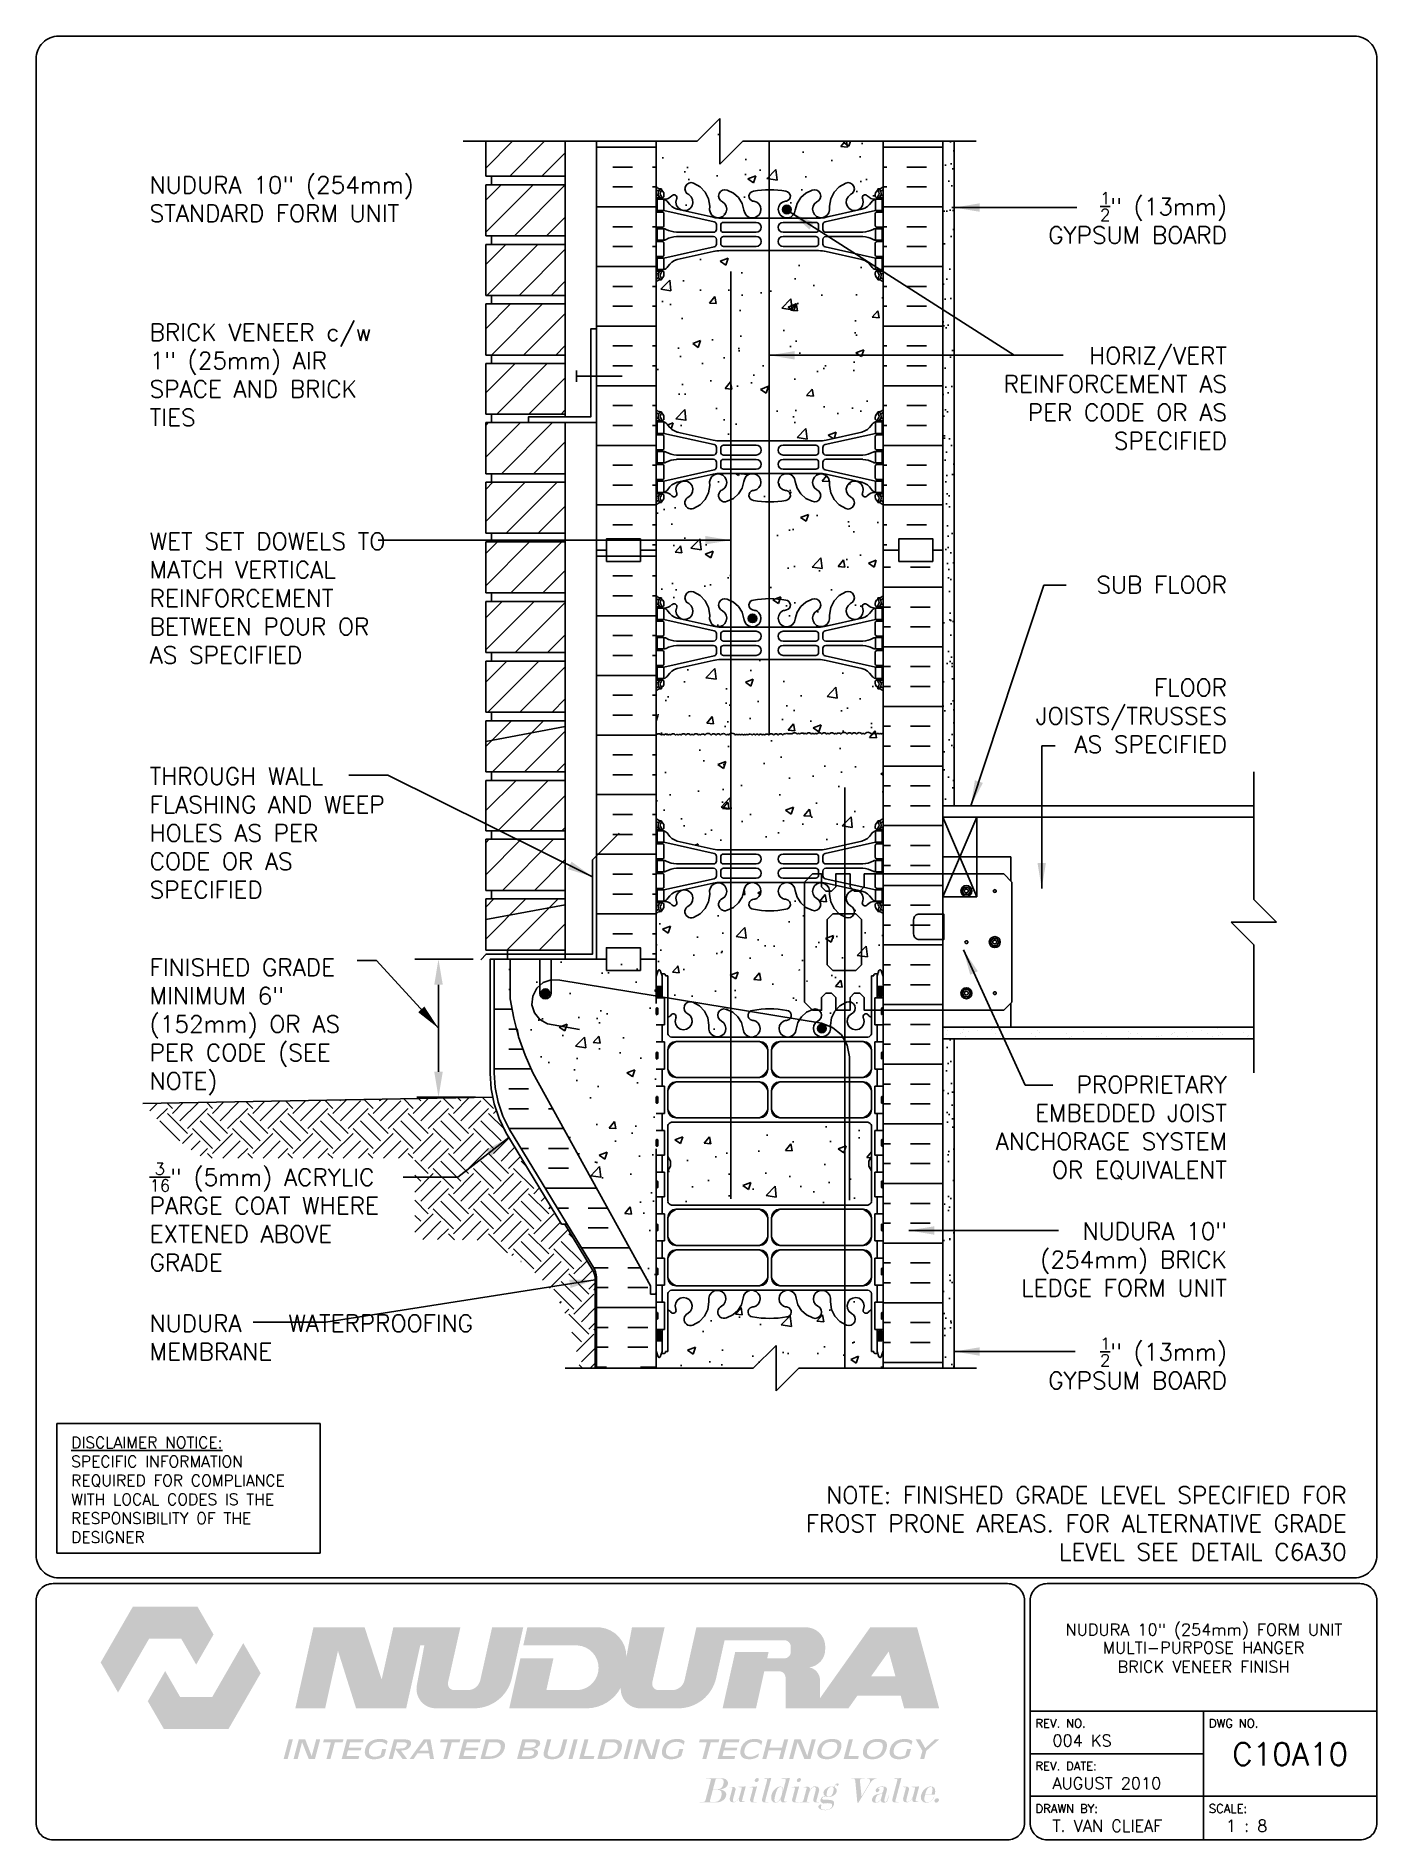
# Paper-space layout 'C10A10' of a CAD drawing. Header units: inches. Extents: x 0.42 to 7.8, y 0.49 to 10.41.
# The model-space entities are those that its viewports show. They can reach past a viewport. Long polylines and large blocks are cut down to what shows.
import ezdxf
from ezdxf.enums import TextEntityAlignment as Align

# ---------------------------------------------------------------- set-up
doc = ezdxf.new("R2010")
doc.units = ezdxf.units.IN
doc.header["$LTSCALE"] = 0.5
doc.header["$MEASUREMENT"] = 0
for name, pattern in [('DASHED2', [0.375, 0.25, -0.125]), ('DASHEDX2', [1.5, 1, -0.5]), ('HIDDEN2', [0.1875, 0.125, -0.0625])]:
    doc.linetypes.add(name, pattern=pattern)
for name, color, linetype in [('HATCH', 12, 'Continuous'), ('Hidden2', 12, 'HIDDEN2'), ('line25', 2, 'Continuous'), ('LINE3', 3, 'Continuous'), ('LINE50', 5, 'Continuous'), ('LINE9', 9, 'Continuous'), ('LOGO', 7, 'Continuous'), ('TBK_LINE65', 3, 'Continuous'), ('TBK_TEXT', 4, 'Continuous'), ('TEXT', 4, 'Continuous'), ('Web_Edge', 9, 'Continuous')]:
    doc.layers.add(name, color=color, linetype=linetype)
doc.styles.add('DIM', font='romans.shx', dxfattribs={"width": 0.7})
doc.styles.add('ROMANS', font='romans.shx', dxfattribs={"height": 1.125})
doc.dimstyles.new('ext_12', dxfattribs={"dimscale": 12, "dimtxt": 0.09375, "dimasz": 0.09375, "dimexe": 0.09375, "dimexo": 0.0625, "dimgap": 0.0625, "dimtad": 1, "dimdec": 1, "dimzin": 3, "dimdsep": 46, "dimlunit": 4, "dimtxsty": 'DIM', "dimcen": 0.09, "dimdle": 0.09375, "dimclrt": 4, "dimadec": 0, "dimazin": 0, "dimtfac": 1, "dimtdec": 1, "dimtmove": 2, "dimatfit": 3, "dimfxl": 1, "dimfrac": 2, "dimtolj": 1, "dimtzin": 0, "dimarcsym": 0})
pattern_1 = [(37.5, (140.10294, -43.4712), (-0.031497, 0.963412), [0, -0.76, 0, -0.85, 0, -0.8125]), (7.5, (140.103, -43.4712), (0.884888, 1.411073), [0, -0.41, 0, -0.685, 0, -0.2625]), (327.5, (139.48794, -43.4712), (1.557071, 0.00283), [0, -0.25, 0, -0.9, 0, -1.175]), (317.5, (139.488, -43.4712), (1.503063, 0.438838), [0, -0.125, 0, -0.59, 0, -0.675])]

psp = doc.layouts.new('C10A10')

# ---------------------------------------------------------------- texts
at = {"layer": 'TBK_TEXT', "color": 7, "style": 'ROMANS'}
for s, p in [('REV. NO.', (5.9215, 1.107)), ('DWG NO.', (6.876, 1.107)), ('REV. DATE:', (5.9215, 0.8726)), ('DRAWN BY:', (5.9215, 0.6382)), ('SCALE:', (6.876, 0.6382))]:
    psp.add_text(s, height=0.04688, dxfattribs=at).set_placement(p)
at = {"layer": 'TEXT', "insert": (0.6134, 2.7065), "char_height": 0.0625, "width": 1.41371, "attachment_point": 1, "style": 'ROMANS'}
psp.add_mtext('{\\Fromans.shx|c1;\\LDISCLAIMER NOTICE:\\l\\PSPECIFIC INFORMATION REQUIRED FOR COMPLIANCE WITH LOCAL CODES IS THE RESPONSIBILITY OF THE DESIGNER}', dxfattribs=at)

msp = doc.modelspace()

# ---------------------------------------------------------------- texts
at = {"layer": 'TEXT', "char_height": 0.75, "style": 'ROMANS'}
for s, insert, width, attachment_point in [('NUDURA 10" (254mm) STANDARD FORM UNIT', (127.601, 20.861), 13.12317, 4), ('\\A1;{\\H0.7x;\\S1/2;}" (13mm) GYPSUM BOARD', (175.048, 20.032), 9.3076, 6), ('BRICK VENEER c/w 1" (25mm) AIR SPACE AND BRICK TIES', (127.601, 13.125), 11.43486, 4), ('HORIZ/VERT REINFORCEMENT AS PER CODE OR AS SPECIFIED', (175.048, 12.096), 11.43486, 6), ('WET SET DOWELS TO MATCH VERTICAL\\PREINFORCEMENT BETWEEN POUR OR AS SPECIFIED', (127.601, 3.295), 11.43486, 4), ('\\A1;{\\H1x;SUB FLOOR}', (175.048, 3.884), 11.43486, 6), ('\\A1;FLOOR JOISTS/TRUSSES \\PAS SPECIFIED', (175.048, -1.888), 11.43486, 6), ('THROUGH WALL FLASHING AND WEEP HOLES AS PER CODE OR AS SPECIFIED', (127.601, -7.041), 11.43486, 4), ('FINISHED GRADE MINIMUM 6" (152mm) OR AS PER CODE (SEE NOTE)', (127.601, -15.58), 10.75183, 4), ('\\A1;PROPRIETARY EMBEDDED JOIST ANCHORAGE SYSTEM OR EQUIVALENT', (175.048, -20.03), 11.43486, 6), ('\\A1;{\\H0.7x;\\S3/16;}" (5mm) ACRYLIC PARGE COAT WHERE EXTENED ABOVE GRADE', (127.601, -23.944), 11.43486, 4), ('\\A1;NUDURA 10" (254mm) BRICK LEDGE FORM UNIT', (175.048, -25.819), 11.10064, 6), ('NUDURA    WATERPROOFING MEMBRANE ', (127.601, -29.25), 16.25496, 4), ('\\A1;{\\H0.7x;\\S1/2;}" (13mm) GYPSUM BOARD', (175.048, -30.387), 9.10676, 6), ('\\A1;NOTE: FINISHED GRADE LEVEL SPECIFIED FOR FROST PRONE AREAS. FOR ALTERNATIVE GRADE LEVEL SEE DETAIL C6A30', (180.315, -37.437), 27.2137, 6)]:
    msp.add_mtext(s, dxfattribs=dict(at, insert=insert, width=width, attachment_point=attachment_point))

# ---------------------------------------------------------------- blocks, each defined once
blk = doc.blocks.new('TITLEBLOCK-Tag')
at = {"style": 'ROMANS'}
for tag, height, p in [('TITLE_LINE_1', 0.0625, (0.927, -0.1328)), ('TITLE_LINE_2', 0.0625, (0.9294, -0.2258)), ('CENTRE-LINE-3', 0.0625, (0.927, -0.3246)), ('TITLE_LINE_4', 0.0625, (0.927, -0.4299)), ('TITLE_LINE_5', 0.0625, (0.927, -0.526)), ('DWG', 0.125, (1.4043, -0.9102))]:
    blk.add_attdef(tag, text='', height=height, dxfattribs=at).set_placement(p, align=Align.MIDDLE_CENTER)
for tag, p in [('LATEST_REVISION', (0.0954, -0.8366)), ('REVISION_DATE', (0.0954, -1.071)), ('DRAWN_BY', (0.0954, -1.3053)), ('SCALE', (1.0499, -1.3053))]:
    blk.add_attdef(tag, text='', height=0.0469, dxfattribs=at).set_placement(p, align=Align.MIDDLE_LEFT)

# ---------------------------------------------------------------- hatches: boundary and pattern name
at = {"layer": 'HATCH'}
h = msp.add_hatch(dxfattribs=at)
h.set_pattern_fill('INSUL', color=256, scale=7, style=0)
h.set_pattern_definition([(0, (-2776.2572, -391.606), (0, 2.625), []), (0, (-2776.2572, -390.731), (0, 2.625), [0.875, -0.875]), (0, (-2776.2572, -389.856), (0, 2.625), [0.875, -0.875])])
h.paths.add_polyline_path([(147.279, 5.404), (147.717, 5.404), (147.717, 5.904), (149.217, 5.904), (149.217, 5.404), (149.904, 5.404), (149.904, 23.404), (149.217, 23.404), (149.217, 23.904), (147.717, 23.904), (147.717, 23.404), (147.279, 23.404)])
h = msp.add_hatch(dxfattribs=at)
h.set_pattern_fill('AR-CONC', color=256, scale=0.5)
h.paths.add_polyline_path([(154.887, 23.404), (153.717, 23.404), (152.717, 22.404), (152.717, 23.404), (152.717, 24.404), (151.717, 23.404), (149.904, 23.404), (149.904, 21.404, 0.088416), (150.05, 21.306), (150.14, 21.306), (150.14, 21.265, -0.249069), (150.25, 21.057), (150.25, 20.99, -0.414214), (150.188, 20.927), (150.14, 20.927), (150.14, 20.857), (150.245, 20.857, 0.231736), (150.603, 21.008, -0.8344), (150.815, 20.883), (150.803, 20.862, 2.155404), (151.341, 21.056, -1), (151.555, 21.567, -0.311223), (152.264, 20.551), (152.263, 20.386, 1.661382), (152.825, 20.739, -1), (153.038, 21.25, -0.30095), (153.774, 20.378, 1.661382), (154.335, 20.73, 0.055617), (154.156, 20.776, -0.843243), (154.191, 21.208, -0.046405), (154.887, 21.273)])
h.paths.add_polyline_path([(159.904, 23.404), (154.887, 23.404), (154.887, 21.273, -0.048684), (155.618, 21.208, -0.843243), (155.652, 20.776, 0.055617), (155.473, 20.73, 1.661382), (156.034, 20.378, -0.30095), (156.771, 21.25, -1), (156.984, 20.739, 1.661382), (157.545, 20.386), (157.545, 20.551, -0.311223), (158.254, 21.567, -1), (158.467, 21.056, 2.155404), (159.006, 20.862), (158.994, 20.883, -0.834375), (159.206, 21.008, 0.23174), (159.563, 20.857), (159.668, 20.857), (159.668, 20.927), (159.621, 20.927, -0.414214), (159.558, 20.99), (159.558, 21.057, -0.249069), (159.668, 21.265), (159.668, 21.306), (159.758, 21.306, 0.08841), (159.904, 21.404)])
h.paths.add_polyline_path([(155.848, 20.405, -1), (155.473, 20.405, -1)], flags=16)
h.paths.add_polyline_path([(154.887, 18.592), (152.746, 18.592, 0.054974), (152.42, 18.556), (150.839, 18.203, 0.180914), (150.421, 17.891, -0.155529), (150.245, 17.757), (150.14, 17.757), (150.14, 17.687), (150.188, 17.687, -0.414214), (150.25, 17.625), (150.25, 17.557, -0.249069), (150.14, 17.35), (150.14, 17.309), (150.05, 17.309, 0.088416), (149.904, 17.211), (149.904, 11.596, 0.088416), (150.05, 11.499), (150.14, 11.499), (150.14, 11.457, -0.249069), (150.25, 11.25), (150.25, 11.182, -0.414214), (150.188, 11.12), (150.14, 11.12), (150.14, 11.05), (150.245, 11.05, -0.155529), (150.421, 10.916, 0.180914), (150.839, 10.604), (152.42, 10.251, 0.054974), (152.746, 10.215), (154.887, 10.215)])
h.paths.add_polyline_path([(159.904, 17.211, 0.08841), (159.758, 17.309), (159.668, 17.309), (159.668, 17.35, -0.249069), (159.558, 17.557), (159.558, 17.625, -0.414214), (159.621, 17.687), (159.668, 17.687), (159.668, 17.757), (159.563, 17.757, -0.155529), (159.388, 17.891, 0.180914), (158.97, 18.203), (157.389, 18.556, 0.054974), (157.062, 18.592), (154.887, 18.592), (154.887, 10.215), (154.904, 10.215), (157.062, 10.215, 0.054974), (157.389, 10.251), (158.97, 10.604, 0.180914), (159.388, 10.916, -0.155529), (159.563, 11.05), (159.668, 11.05), (159.668, 11.12), (159.621, 11.12, -0.414214), (159.558, 11.182), (159.558, 11.25, -0.249069), (159.668, 11.457), (159.668, 11.499), (159.758, 11.499, 0.08841), (159.904, 11.596)])
h.paths.add_polyline_path([(153.195, 7.618, -0.040807), (153.038, 7.557, -1), (152.825, 8.068, 1.661382), (152.263, 8.421), (152.264, 8.256, -0.311223), (151.555, 7.24, -1), (151.341, 7.751, 2.155404), (150.803, 7.946), (150.815, 7.924, -0.834375), (150.603, 7.799, 0.23174), (150.245, 7.95), (150.14, 7.95), (150.14, 7.88), (150.188, 7.88, -0.414214), (150.25, 7.817), (150.25, 7.75, -0.249069), (150.14, 7.543), (150.14, 7.501), (150.05, 7.501, 0.088416), (149.904, 7.404), (149.904, 5.404), (149.904, 3.404, 0.088416), (150.05, 3.306), (150.14, 3.306), (150.14, 3.265, -0.249069), (150.25, 3.057), (150.25, 2.99, -0.414214), (150.188, 2.927), (150.14, 2.927), (150.14, 2.857), (150.245, 2.857, 0.231736), (150.603, 3.008, -0.8344), (150.815, 2.883), (150.803, 2.862, 2.155404), (151.341, 3.056, -1), (151.555, 3.567, -0.311223), (152.264, 2.551), (152.263, 2.386, 1.661382), (152.825, 2.739, -1), (153.038, 3.25, -0.040807), (153.195, 3.19)])
h.paths.add_polyline_path([(154.887, 7.534, -0.046405), (154.191, 7.599, -0.843243), (154.156, 8.031, 0.055617), (154.335, 8.077, 1.661382), (153.774, 8.43, -0.256987), (153.195, 7.618), (153.195, 3.19, -0.256987), (153.774, 2.378, 1.661382), (154.335, 2.73, 0.055617), (154.156, 2.776, -0.843243), (154.191, 3.208, -0.046405), (154.887, 3.273)])
h.paths.add_polyline_path([(154.336, 2.405, -1), (153.961, 2.405, -1)], flags=16)
h.paths.add_polyline_path([(159.904, 7.404, 0.08841), (159.758, 7.501), (159.668, 7.501), (159.668, 7.543, -0.249069), (159.558, 7.75), (159.558, 7.817, -0.414214), (159.621, 7.88), (159.668, 7.88), (159.668, 7.95), (159.563, 7.95, 0.231736), (159.206, 7.799, -0.8344), (158.994, 7.924), (159.006, 7.946, 2.155404), (158.467, 7.751, -1), (158.254, 7.24, -0.311223), (157.545, 8.256), (157.545, 8.421, 1.661382), (156.984, 8.068, -1), (156.771, 7.557, -0.30095), (156.034, 8.43, 0.392677), (155.66, 8.777), (154.904, 8.784), (153.195, 8.784), (153.195, 2.023), (154.904, 2.023), (155.66, 2.03, 0.392677), (156.034, 2.378, -0.30095), (156.771, 3.25, -1), (156.984, 2.739, 1.661382), (157.545, 2.386), (157.545, 2.551, -0.311223), (158.254, 3.567, -1), (158.467, 3.056, 2.155404), (159.006, 2.862), (158.994, 2.883, -0.834375), (159.206, 3.008, 0.23174), (159.563, 2.857), (159.668, 2.857), (159.668, 2.927), (159.621, 2.927, -0.414214), (159.558, 2.99), (159.558, 3.057, -0.249069), (159.668, 3.265), (159.668, 3.306), (159.758, 3.306, 0.08841), (159.904, 3.404), (159.904, 5.404)])
h.paths.add_polyline_path([(153.195, 0.592), (152.746, 0.592, 0.054974), (152.42, 0.556), (150.839, 0.203, 0.180914), (150.421, -0.109, -0.155529), (150.245, -0.243), (150.14, -0.243), (150.14, -0.313), (150.188, -0.313, -0.414214), (150.25, -0.375), (150.25, -0.443, -0.249069), (150.14, -0.65), (150.14, -0.691), (150.05, -0.691, 0.088416), (149.904, -0.789), (149.904, -2.731, -0.520567), (150.135, -2.731, -0.520567), (150.256, -2.731, -0.520567), (150.439, -2.731, -0.520567), (150.544, -2.731, -0.520567), (150.754, -2.731, -0.520567), (150.88, -2.731, -0.520567), (151.006, -2.731, -0.520567), (151.216, -2.731, -0.520567), (151.426, -2.731, -0.520567), (151.546, -2.731, -0.520567), (151.772, -2.731, -0.520567), (151.866, -2.731, -0.520567), (152.055, -2.731, -0.520567), (152.333, -2.731, -0.520567), (152.543, -2.731, -0.520567), (152.743, -2.731, -0.520567), (152.989, -2.731, -0.520567), (153.099, -2.731, -0.163875), (153.195, -2.66)])
h.paths.add_polyline_path([(154.887, 0.592), (153.195, 0.592), (153.195, -2.66, -0.328655), (153.406, -2.731, -0.520567), (153.511, -2.731, -0.520567), (153.626, -2.731, -0.520567), (153.747, -2.731, -0.520567), (153.836, -2.731, -0.520567), (153.951, -2.731, -0.520567), (154.13, -2.731, -0.520567), (154.277, -2.731, -0.520567), (154.429, -2.731, -0.520567), (154.586, -2.731, -0.520567), (154.686, -2.731, -0.520567), (154.864, -2.731, -0.063661), (154.887, -2.706)])
h.paths.add_polyline_path([(159.904, -0.789, 0.08841), (159.758, -0.691), (159.668, -0.691), (159.668, -0.65, -0.249069), (159.558, -0.443), (159.558, -0.375, -0.414214), (159.621, -0.313), (159.668, -0.313), (159.668, -0.243), (159.563, -0.243, -0.155529), (159.388, -0.109, 0.180914), (158.97, 0.203), (157.389, 0.556, 0.054974), (157.062, 0.592), (154.887, 0.592), (154.887, -2.706, -0.44225), (155.085, -2.731, -0.520567), (155.279, -2.731, -0.520567), (155.483, -2.731, -0.520567), (155.583, -2.689, -0.520567), (155.714, -2.689, -0.520567), (155.803, -2.689, -0.520567), (155.886, -2.689, -0.520567), (156.117, -2.689, -0.520567), (156.238, -2.689, -0.520567), (156.421, -2.689, -0.520567), (156.526, -2.689, -0.520567), (156.736, -2.689, -0.520567), (156.862, -2.689, -0.520567), (156.988, -2.689, -0.520567), (157.198, -2.689, -0.520567), (157.408, -2.689, -0.520567), (157.528, -2.689, -0.520567), (157.754, -2.689, -0.520567), (157.848, -2.689, -0.520567), (158.037, -2.689, -0.520567), (158.315, -2.689, -0.520567), (158.525, -2.689, -0.520567), (158.725, -2.689, -0.520567), (158.971, -2.689, -0.520567), (159.081, -2.689, -0.520567), (159.388, -2.689, -0.520567), (159.493, -2.689, -0.520567), (159.608, -2.689, -0.520567), (159.729, -2.689, -0.520567), (159.818, -2.689, -0.359631), (159.904, -2.665)])
h.paths.add_polyline_path([(159.904, -2.665, 0.359631), (159.818, -2.689, 0.520567), (159.729, -2.689, 0.520567), (159.608, -2.689, 0.520567), (159.493, -2.689, 0.520567), (159.388, -2.689, 0.520567), (159.081, -2.689, 0.520567), (158.971, -2.689, 0.520567), (158.725, -2.689, 0.520567), (158.525, -2.689, 0.520567), (158.315, -2.689, 0.520567), (158.037, -2.689, 0.520567), (157.848, -2.689, 0.520567), (157.754, -2.689, 0.520567), (157.528, -2.689, 0.520567), (157.408, -2.689, 0.520567), (157.198, -2.689, 0.520567), (156.988, -2.689, 0.520567), (156.862, -2.689, 0.520567), (156.736, -2.689, 0.520567), (156.526, -2.689, 0.520567), (156.421, -2.689, 0.520567), (156.238, -2.689, 0.520567), (156.117, -2.689, 0.520567), (155.886, -2.689, 0.520567), (155.803, -2.689, 0.520567), (155.714, -2.689, 0.520567), (155.583, -2.689, 0.520567), (155.483, -2.731, 0.520567), (155.279, -2.731, 0.520567), (155.085, -2.731, 0.44225), (154.887, -2.706, 0.063661), (154.864, -2.731, 0.520567), (154.686, -2.731, 0.520567), (154.586, -2.731, 0.520567), (154.429, -2.731, 0.520567), (154.277, -2.731, 0.520567), (154.13, -2.731, 0.520567), (153.951, -2.731, 0.520567), (153.836, -2.731, 0.520567), (153.747, -2.731, 0.520567), (153.626, -2.731, 0.520567), (153.511, -2.731, 0.520567), (153.406, -2.731, 0.328655), (153.195, -2.66), (153.195, -2.736), (153.195, -7.785), (154.904, -7.785), (157.062, -7.785, 0.054974), (157.389, -7.749), (158.97, -7.396, 0.180914), (159.388, -7.084, -0.155529), (159.563, -6.95), (159.668, -6.95), (159.668, -6.88), (159.621, -6.88, -0.414214), (159.558, -6.818), (159.558, -6.75, -0.249069), (159.668, -6.543), (159.668, -6.501), (159.758, -6.501, 0.08841), (159.904, -6.404)])
h.paths.add_polyline_path([(153.195, -2.736), (153.195, -2.66, 0.163875), (153.099, -2.731, 0.520567), (152.989, -2.731, 0.520567), (152.743, -2.731, 0.520567), (152.543, -2.731, 0.520567), (152.333, -2.731, 0.520567), (152.055, -2.731, 0.520567), (151.866, -2.731, 0.520567), (151.772, -2.731, 0.520567), (151.546, -2.731, 0.520567), (151.426, -2.731, 0.520567), (151.216, -2.731, 0.520567), (151.006, -2.731, 0.520567), (150.88, -2.731, 0.520567), (150.754, -2.731, 0.520567), (150.544, -2.731, 0.520567), (150.439, -2.731, 0.520567), (150.256, -2.731, 0.520567), (150.135, -2.731, 0.520567), (149.904, -2.731), (149.904, -6.404, 0.088416), (150.05, -6.501), (150.14, -6.501), (150.14, -6.543, -0.249069), (150.25, -6.75), (150.25, -6.818, -0.414214), (150.188, -6.88), (150.14, -6.88), (150.14, -6.95), (150.245, -6.95, -0.155529), (150.421, -7.084, 0.180914), (150.839, -7.396), (152.42, -7.749, 0.054974), (152.746, -7.785), (153.195, -7.785)])
h.paths.add_polyline_path([(153.195, -10.382, -0.040807), (153.038, -10.443, -1), (152.825, -9.932, 1.661382), (152.263, -9.579), (152.264, -9.744, -0.311223), (151.555, -10.76, -1), (151.341, -10.249, 2.155404), (150.803, -10.054), (150.815, -10.076, -0.834375), (150.603, -10.201, 0.23174), (150.245, -10.05), (150.14, -10.05), (150.14, -10.12), (150.188, -10.12, -0.414214), (150.25, -10.183), (150.25, -10.25, -0.249069), (150.14, -10.457), (150.14, -10.499), (150.05, -10.499, 0.088416), (149.904, -10.596), (149.904, -12.596), (149.904, -13.356), (149.989, -13.095, -0.6), (150.089, -13.095), (150.138, -13.245), (150.264, -13.245, -0.414214), (150.314, -13.295), (150.314, -13.325), (150.414, -13.325), (150.414, -14.302), (151.442, -14.471, -0.02739), (151.472, -14.476), (153.195, -14.759)])
h.paths.add_polyline_path([(156.444, -10.28, -0.206634), (156.034, -9.57, 1.661382), (155.473, -9.923, 0.055617), (155.652, -9.969, -0.843243), (155.618, -10.401, -0.047544), (154.904, -10.466, -0.047544), (154.191, -10.401, -0.843243), (154.156, -9.969, 0.055617), (154.335, -9.923, 1.661382), (153.774, -9.57, -0.256987), (153.195, -10.382), (153.195, -14.759), (154.036, -14.898, -0.14917), (154.155, -14.849, -0.049932), (154.904, -14.785, -0.049932), (155.654, -14.849, -0.569775), (155.817, -15.191), (156.217, -15.257, -0.175857), (156.77, -14.819), (156.444, -14.493)])
h.paths.add_polyline_path([(157.444, -10.846), (157.694, -10.596), (157.962, -10.596, -0.228816), (157.545, -9.744), (157.545, -9.596), (157.382, -9.596), (157.194, -9.409), (157.194, -9.232, 0.79262), (156.984, -9.932, -1), (156.771, -10.443, -0.088795), (156.444, -10.28), (156.444, -14.493), (156.77, -14.819, -0.009126), (156.806, -14.808, -0.27331), (157.086, -14.846), (157.194, -14.846), (157.194, -14.284), (157.382, -14.096), (157.632, -14.096), (157.819, -14.284), (157.819, -14.832, -0.118445), (158.222, -14.519), (158.222, -13.096), (157.694, -13.096), (157.444, -12.846)])
h.paths.add_polyline_path([(158.222, -10.747, -0.069084), (157.962, -10.596), (157.694, -10.596), (157.444, -10.846), (157.444, -12.846), (157.694, -13.096), (158.222, -13.096)], flags=17)
h.paths.add_polyline_path([(158.944, -10.846), (158.694, -10.596), (158.622, -10.596, -0.431014), (158.254, -10.76, -0.007803), (158.222, -10.747), (158.222, -13.096), (158.694, -13.096), (158.944, -12.846)], flags=17)
h.paths.add_polyline_path([(159.904, -10.596, 0.08841), (159.758, -10.499), (159.668, -10.499), (159.668, -10.457, -0.249069), (159.558, -10.25), (159.558, -10.183, -0.414214), (159.621, -10.12), (159.668, -10.12), (159.668, -10.05), (159.563, -10.05, 0.231736), (159.206, -10.201, -0.8344), (158.994, -10.076), (159.006, -10.054, 0.369887), (158.837, -9.596), (158.632, -9.596), (158.59, -9.554, 0.701264), (158.467, -10.249, -0.39761), (158.622, -10.596), (158.694, -10.596), (158.944, -10.846), (158.944, -12.846), (158.694, -13.096), (158.222, -13.096), (158.222, -14.519, -0.016782), (158.29, -14.491, -0.14339), (158.444, -14.473), (158.444, -14.284), (158.632, -14.096), (158.882, -14.096), (159.069, -14.284), (159.069, -14.846), (159.394, -14.846), (159.394, -13.325), (159.494, -13.325), (159.494, -13.295, -0.414214), (159.544, -13.245), (159.67, -13.245), (159.719, -13.095, -0.6), (159.819, -13.095), (159.904, -13.356)])
h.paths.add_polyline_path([(159.242, -15.049, 0.10894), (159.394, -15.162), (159.394, -14.846), (159.069, -14.846), (159.069, -14.284), (158.882, -14.096), (158.632, -14.096), (158.444, -14.284), (158.444, -14.473, -0.749185), (158.503, -15.002, 2.155404), (159.042, -15.196), (159.03, -15.175, -0.834375)])
h.paths.add_polyline_path([(157.819, -14.832), (157.819, -14.284), (157.632, -14.096), (157.382, -14.096), (157.194, -14.284), (157.194, -14.846), (157.086, -14.846, -0.570709), (157.02, -15.319, 0.063994), (156.944, -15.377), (157.187, -15.417, -0.069484), (157.581, -15.547), (157.581, -15.507, -0.168616)])
h.paths.add_polyline_path([(157.581, -15.672), (157.581, -15.547, 0.069484), (157.187, -15.417), (156.944, -15.377, 1.443877)])
h.paths.add_polyline_path([(157.02, -15.644, -1), (157.395, -15.644, -1)], flags=16)
h.paths.add_polyline_path([(156.217, -15.257), (155.817, -15.191, -0.184719), (155.688, -15.282, 0.055617), (155.509, -15.327, 1.661382), (156.07, -15.68, -0.10956)])
h.paths.add_polyline_path([(154.299, -15.327, 0.055617), (154.12, -15.282, -0.616523), (154.036, -14.898), (153.195, -14.759), (153.195, -14.886, -0.246617), (153.738, -15.68, 1.661382)])
h.paths.add_polyline_path([(153.002, -14.808, -0.050579), (153.195, -14.886), (153.195, -14.759), (151.472, -14.476, -0.0445), (151.519, -14.491, -0.311223), (152.228, -15.507), (152.227, -15.672, 1.661382), (152.789, -15.319, -1)])
h.paths.add_polyline_path([(151.442, -14.471), (150.414, -14.302), (150.414, -15.162, 0.108933), (150.567, -15.049, -0.8344), (150.779, -15.175), (150.767, -15.196, 2.155404), (151.305, -15.002, -0.865711)])
h.paths.add_polyline_path([(158.222, -19.775), (150.575, -19.775, 0.268156), (150.414, -19.923), (150.414, -21.284), (150.534, -21.484), (150.534, -21.596), (150.534, -21.709), (150.414, -21.909), (150.414, -23.27, 0.268156), (150.575, -23.418), (158.222, -23.418)])
h.paths.add_polyline_path([(159.394, -21.909), (159.274, -21.709), (159.274, -21.596), (159.274, -21.484), (159.394, -21.284), (159.394, -19.923, 0.268138), (159.233, -19.775), (158.222, -19.775), (158.222, -23.418), (159.233, -23.418, 0.268138), (159.394, -23.27)])
h.paths.add_polyline_path([(158.222, -28.674, -0.292911), (157.581, -27.686), (157.581, -27.521, 1.661382), (157.02, -27.874, -1), (156.806, -28.385, -0.30095), (156.07, -27.513, 1.661382), (155.509, -27.866, 0.055617), (155.688, -27.911, -0.843243), (155.654, -28.343, -0.049932), (154.904, -28.408, -0.049932), (154.155, -28.343, -0.843243), (154.12, -27.911, 0.055617), (154.299, -27.866, 1.661382), (153.738, -27.513, -0.30095), (153.002, -28.385, -1), (152.789, -27.874, 1.661382), (152.227, -27.521), (152.228, -27.686, -0.311223), (151.519, -28.702, -1), (151.305, -28.191, 2.155404), (150.767, -27.997), (150.779, -28.018, -0.834375), (150.567, -28.144, 0.108938), (150.414, -28.03), (150.414, -29.868), (150.314, -29.868), (150.314, -29.898, -0.414214), (150.264, -29.948), (150.138, -29.948), (150.089, -30.098, -0.6), (149.989, -30.098), (149.904, -29.837), (149.904, -30.596), (154.186, -30.596), (155.186, -29.596), (155.186, -30.596), (155.186, -31.596), (156.186, -30.596), (158.222, -30.596)])
h.paths.add_polyline_path([(159.394, -28.03, 0.108935), (159.242, -28.144, -0.8344), (159.03, -28.018), (159.042, -27.997, 2.155404), (158.503, -28.191, -1), (158.29, -28.702, -0.016782), (158.222, -28.674), (158.222, -30.596), (159.904, -30.596), (159.904, -29.837), (159.819, -30.098, -0.6), (159.719, -30.098), (159.67, -29.948), (159.544, -29.948, -0.414214), (159.494, -29.898), (159.494, -29.868), (159.394, -29.868)])
h = msp.add_hatch(dxfattribs=at)
h.set_pattern_fill('INSUL', color=256, scale=7, style=0)
h.set_pattern_definition([(180, (3086.066, -391.606), (0, 2.625), []), (180, (3086.066, -390.731), (0, 2.625), [0.875, -0.875]), (180, (3086.066, -389.856), (0, 2.625), [0.875, -0.875])])
h.paths.add_polyline_path([(162.529, 5.404), (162.092, 5.404), (162.092, 5.904), (160.592, 5.904), (160.592, 5.404), (159.904, 5.404), (159.904, 23.404), (160.592, 23.404), (160.592, 23.904), (162.092, 23.904), (162.092, 23.404), (162.529, 23.404)])
h = msp.add_hatch(dxfattribs=at)
h.set_pattern_fill('ANSI31', color=256, scale=8, style=0)
h.set_pattern_definition([(45, (136.1029, -43.4712), (-0.707107, 0.707107), [])])
h.paths.add_polyline_path([(145.904, -9.946), (142.404, -9.946), (142.404, -12.196), (145.904, -12.196)])
h.paths.add_polyline_path([(145.904, -7.321), (142.404, -7.321), (142.404, -9.571), (145.904, -9.571)])
h.paths.add_polyline_path([(145.904, -4.726), (142.404, -4.726), (142.404, -6.946), (145.904, -6.946)])
h.paths.add_polyline_path([(145.904, -2.101), (142.404, -2.101), (142.404, -4.351), (145.904, -4.351)])
h.paths.add_polyline_path([(145.904, 0.499), (144.279, 0.499), (144.279, 0.524), (142.404, 0.524), (142.404, -1.726), (145.904, -1.726)])
h.paths.add_polyline_path([(145.904, 3.149), (142.404, 3.149), (142.404, 0.899), (145.904, 0.899)])
h.paths.add_polyline_path([(145.904, 5.774), (142.404, 5.774), (142.404, 3.524), (145.904, 3.524)])
h.paths.add_polyline_path([(145.904, 8.399), (142.404, 8.399), (142.404, 6.149), (145.904, 6.149)])
h.paths.add_polyline_path([(145.904, 10.999), (144.279, 10.999), (144.279, 11.024), (142.404, 11.024), (142.404, 8.774), (145.904, 8.774)])
h.paths.add_polyline_path([(145.904, 13.619), (142.404, 13.619), (142.404, 11.399), (145.904, 11.399)])
h.paths.add_polyline_path([(145.904, 16.244), (142.404, 16.244), (142.404, 13.994), (145.904, 13.994)])
h.paths.add_polyline_path([(145.904, 18.869), (142.404, 18.869), (142.404, 16.619), (145.904, 16.619)])
h.paths.add_polyline_path([(145.904, 21.469), (144.279, 21.469), (144.279, 21.494), (142.404, 21.494), (142.404, 19.244), (145.904, 19.244)])
h.paths.add_polyline_path([(145.904, 23.404), (142.404, 23.404), (142.404, 21.869), (145.904, 21.869)])
h = msp.add_hatch(dxfattribs=at)
h.set_pattern_fill('AR-SAND', color=256, scale=0.5, style=0)
h.set_pattern_definition(pattern_1)
h.paths.add_polyline_path([(163.029, 23.404), (162.529, 23.404), (162.529, 5.404), (162.517, -5.846), (163.029, -5.846)])
h = msp.add_hatch(dxfattribs=at)
h.set_pattern_fill('INSUL', color=256, scale=7, style=0)
h.set_pattern_definition([(0, (-2776.2572, -409.606), (0, 2.625), []), (0, (-2776.2572, -408.731), (0, 2.625), [0.875, -0.875]), (0, (-2776.2572, -407.856), (0, 2.625), [0.875, -0.875])])
h.paths.add_polyline_path([(147.279, -12.596), (147.717, -12.596), (147.717, -12.096), (149.217, -12.096), (149.217, -12.596), (149.904, -12.596), (149.904, 5.404), (149.217, 5.404), (149.217, 5.904), (147.717, 5.904), (147.717, 5.404), (147.279, 5.404)])
h = msp.add_hatch(dxfattribs=at)
h.set_pattern_fill('INSUL', color=256, scale=7, style=0)
h.set_pattern_definition([(0, (140.103, -43.4712), (0, 2.625), []), (0, (140.103, -42.5962), (0, 2.625), [0.875, -0.875]), (0, (140.103, -41.7212), (0, 2.625), [0.875, -0.875])])
h.paths.add_polyline_path([(162.529, -15.596), (162.529, -14.846), (159.904, -14.846), (159.904, -30.596), (162.529, -30.596)])
h.paths.add_polyline_path([(162.529, 5.404), (162.092, 5.404), (162.092, 4.904), (160.592, 4.904), (160.592, 5.404), (159.904, 5.404), (159.904, -8.846), (162.529, -8.846), (162.529, -6.346)])
h = msp.add_hatch(dxfattribs=at)
h.set_pattern_fill('AR-CONC', color=256, scale=0.5, style=0)
h.set_pattern_definition([(50, (-2.302, -6.5584), (3.5863, -0.31376), [0.375, -4.125]), (355, (-2.302, -6.5584), (-0.69376, 3.76096), [0.3, -3.3]), (100.4514, (-2.0032, -6.5846), (2.89255, 3.4472), [0.3187, -3.50571]), (46.1842, (-2.302, -5.5584), (5.3362, -0.8276), [0.5625, -6.1875]), (96.6356, (-1.8574, -5.6274), (4.67331, 4.87059), [0.47805, -5.25856]), (351.1842, (-2.302, -5.5584), (4.67331, 4.8706), [0.45, -4.95]), (21, (-1.802, -5.8084), (2.984535, -2.013094), [0.375, -4.125]), (326, (-1.802, -5.8084), (1.21658, 3.62575), [0.3, -3.3]), (71.4514, (-1.5534, -5.9762), (4.20111, 1.61265), [0.3187, -3.50571]), (37.5, (-2.3021, -6.5584), (0.060799, 1.664469), [0, -3.26, 0, -3.35, 0, -3.3125]), (7.5, (-2.302, -6.5584), (1.315348, 1.972059), [0, -1.91, 0, -3.185, 0, -1.2625]), (327.5, (-3.4171, -6.5584), (2.669112, -0.112774), [0, -1.25, 0, -3.9, 0, -5.175]), (317.5, (-3.917, -6.5584), (2.91593, 0.500525), [0, -1.625, 0, -2.59, 0, -3.675])])
h.paths.add_polyline_path([(156.944, -10.846), (156.694, -10.596), (156.206, -10.596), (156.206, -13.096), (156.694, -13.096), (156.944, -12.846)], flags=17)
h = msp.add_hatch(dxfattribs=at)
h.set_pattern_fill('INSUL', color=256, scale=7, style=0)
h.set_pattern_definition([(0, (-2852.5864, -453.1787), (0, 2.625), []), (0, (-2852.5864, -452.3037), (0, 2.625), [0.875, -0.875]), (0, (-2852.5864, -451.4287), (0, 2.625), [0.875, -0.875])])
h.paths.add_polyline_path([(144.479, -17.596, -0.079579), (143.479, -14.346), (143.479, -12.596), (142.779, -12.596), (142.779, -17.596, 0.131652), (143.449, -20.096), (147.187, -26.246, -0.10438), (147.279, -26.721), (147.279, -30.596), (147.717, -30.596), (147.717, -30.096), (149.217, -30.096), (149.217, -30.596), (149.904, -30.596), (149.904, -27.346), (149.654, -27.346), (149.654, -26.971)])
h = msp.add_hatch(dxfattribs=at)
h.set_pattern_fill('AR-CONC', color=256, scale=0.5, style=0)
h.set_pattern_definition([(50, (-2852.5864, -453.1787), (3.586301, -0.3137607), [0.375, -4.125]), (355, (-2852.5864, -453.1787), (-0.6937567, 3.7609607), [0.3, -3.3]), (100.4514, (-2852.2876, -453.205), (2.892547, 3.4471977), [0.318701, -3.5057106]), (46.1842, (-2852.5864, -452.1787), (5.336205, -0.827595), [0.5625, -6.1875]), (96.6356, (-2852.142, -452.2477), (4.6733135, 4.870589), [0.478051, -5.258565]), (351.1842, (-2852.5864, -452.1787), (4.67331, 4.870593), [0.45, -4.95]), (21, (-2852.0864, -452.4287), (2.9845353, -2.0130945), [0.375, -4.125]), (326, (-2852.0864, -452.4287), (1.2165767, 3.6257502), [0.3, -3.3]), (71.4514, (-2851.8377, -452.5965), (4.201113, 1.6126525), [0.318701, -3.5057106]), (37.5, (-2852.5864, -453.1787), (0.0607993, 1.66446927), [0, -3.26, 0, -3.35, 0, -3.3125]), (7.5, (-2852.5864, -453.1787), (1.3153477, 1.9720586), [0, -1.91, 0, -3.185, 0, -1.2625]), (327.5, (-2853.7014, -453.1787), (2.6691122, -0.11277436), [0, -1.25, 0, -3.9, 0, -5.175]), (317.5, (-2854.2014, -453.1787), (2.9159308, 0.500525), [0, -1.625, 0, -2.59, 0, -3.675])])
h.paths.add_polyline_path([(149.654, -26.971), (149.654, -27.346), (149.904, -27.346), (149.904, -12.596), (145.279, -12.596), (145.279, -14.096, -1), (144.779, -14.096), (144.779, -12.596), (143.479, -12.596), (143.479, -14.346, 0.079579), (144.479, -17.596)])
h = msp.add_hatch(dxfattribs=at)
h.set_pattern_fill('AR-SAND', color=256, scale=0.5, style=0)
h.set_pattern_definition(pattern_1)
h.paths.add_polyline_path([(163.029, -16.408), (162.936, -16.096), (162.529, -16.096), (162.529, -30.596), (163.029, -30.596)])
h = msp.add_hatch(dxfattribs=at)
h.set_pattern_fill('EARTH', color=256, scale=5, angle=45, style=0)
h.set_pattern_definition([(45, (60.3216, 18.8437), (1e-16, 1.767767), [1.25, -1.25]), (45, (59.9902, 19.1751), (1e-16, 1.767767), [1.25, -1.25]), (45, (59.6587, 19.5066), (1e-16, 1.767767), [1.25, -1.25]), (135, (59.6587, 19.7276), (-1.767767, 2e-16), [1.25, -1.25]), (135, (59.9902, 20.059), (-1.767767, 2e-16), [1.25, -1.25]), (135, (60.3216, 20.3905), (-1.767767, 2e-16), [1.25, -1.25])])
edge = h.paths.add_edge_path()
edge.add_line((139.279, -21.359), (139.279, -24.931))
edge.add_line((139.279, -24.931), (142.291, -24.962))
edge.add_line((142.291, -24.962), (142.378, -25.002))
edge.add_line((142.378, -25.002), (142.464, -25.042))
edge.add_line((142.464, -25.042), (142.549, -25.083))
edge.add_line((142.549, -25.083), (142.634, -25.125))
edge.add_line((142.634, -25.125), (142.718, -25.167))
edge.add_line((142.718, -25.167), (142.802, -25.209))
edge.add_line((142.802, -25.209), (142.885, -25.253))
edge.add_line((142.885, -25.253), (142.967, -25.296))
edge.add_line((142.967, -25.296), (143.049, -25.341))
edge.add_line((143.049, -25.341), (143.13, -25.386))
edge.add_line((143.13, -25.386), (143.21, -25.431))
edge.add_line((143.21, -25.431), (143.29, -25.478))
edge.add_line((143.29, -25.478), (143.369, -25.525))
edge.add_line((143.369, -25.525), (143.447, -25.572))
edge.add_line((143.447, -25.572), (143.524, -25.62))
edge.add_line((143.524, -25.62), (143.601, -25.669))
edge.add_line((143.601, -25.669), (143.677, -25.718))
edge.add_line((143.677, -25.718), (143.752, -25.768))
edge.add_line((143.752, -25.768), (143.826, -25.819))
edge.add_line((143.826, -25.819), (143.899, -25.87))
edge.add_line((143.899, -25.87), (143.972, -25.922))
edge.add_line((143.972, -25.922), (144.044, -25.975))
edge.add_line((144.044, -25.975), (144.115, -26.028))
edge.add_line((144.115, -26.028), (144.185, -26.082))
edge.add_line((144.185, -26.082), (144.254, -26.137))
edge.add_line((144.254, -26.137), (144.323, -26.192))
edge.add_line((144.323, -26.192), (144.39, -26.248))
edge.add_line((144.39, -26.248), (144.457, -26.305))
edge.add_line((144.457, -26.305), (144.522, -26.362))
edge.add_line((144.522, -26.362), (144.587, -26.421))
edge.add_line((144.587, -26.421), (144.651, -26.48))
edge.add_line((144.651, -26.48), (144.713, -26.539))
edge.add_line((144.713, -26.539), (144.775, -26.6))
edge.add_line((144.775, -26.6), (144.836, -26.661))
edge.add_line((144.836, -26.661), (144.896, -26.723))
edge.add_line((144.896, -26.723), (144.955, -26.786))
edge.add_line((144.955, -26.786), (145.013, -26.849))
edge.add_line((145.013, -26.849), (145.069, -26.914))
edge.add_line((145.069, -26.914), (145.125, -26.979))
edge.add_line((145.125, -26.979), (145.18, -27.045))
edge.add_line((145.18, -27.045), (145.234, -27.111))
edge.add_line((145.234, -27.111), (145.286, -27.179))
edge.add_line((145.286, -27.179), (145.338, -27.247))
edge.add_line((145.338, -27.247), (145.388, -27.316))
edge.add_line((145.388, -27.316), (145.437, -27.386))
edge.add_line((145.437, -27.386), (145.485, -27.457))
edge.add_line((145.485, -27.457), (145.532, -27.529))
edge.add_line((145.532, -27.529), (145.578, -27.601))
edge.add_line((145.578, -27.601), (145.623, -27.674))
edge.add_line((145.623, -27.674), (145.666, -27.749))
edge.add_line((145.666, -27.749), (145.709, -27.824))
edge.add_line((145.709, -27.824), (145.75, -27.9))
edge.add_line((145.75, -27.9), (145.79, -27.976))
edge.add_line((145.79, -27.976), (145.828, -28.054))
edge.add_line((145.828, -28.054), (145.866, -28.133))
edge.add_line((145.866, -28.133), (145.902, -28.212))
edge.add_line((145.902, -28.212), (145.937, -28.293))
edge.add_line((145.937, -28.293), (145.97, -28.374))
edge.add_line((145.97, -28.374), (146.003, -28.456))
edge.add_line((146.003, -28.456), (146.034, -28.539))
edge.add_line((146.034, -28.539), (146.064, -28.623))
edge.add_line((146.064, -28.623), (146.094, -28.707))
edge.add_line((146.094, -28.707), (146.122, -28.793))
edge.add_line((146.122, -28.793), (146.149, -28.879))
edge.add_line((146.149, -28.879), (146.175, -28.965))
edge.add_line((146.175, -28.965), (146.201, -29.052))
edge.add_line((146.201, -29.052), (146.225, -29.14))
edge.add_line((146.225, -29.14), (146.249, -29.229))
edge.add_line((146.249, -29.229), (146.272, -29.317))
edge.add_line((146.272, -29.317), (146.295, -29.407))
edge.add_line((146.295, -29.407), (146.316, -29.497))
edge.add_line((146.316, -29.497), (146.338, -29.587))
edge.add_line((146.338, -29.587), (146.358, -29.677))
edge.add_line((146.358, -29.677), (146.379, -29.768))
edge.add_line((146.379, -29.768), (146.398, -29.86))
edge.add_line((146.398, -29.86), (146.418, -29.951))
edge.add_line((146.418, -29.951), (146.437, -30.043))
edge.add_line((146.437, -30.043), (146.456, -30.135))
edge.add_line((146.456, -30.135), (146.474, -30.227))
edge.add_line((146.474, -30.227), (146.493, -30.319))
edge.add_line((146.493, -30.319), (146.511, -30.412))
edge.add_line((146.511, -30.412), (146.529, -30.504))
edge.add_line((146.529, -30.504), (146.547, -30.596))
edge.add_line((146.547, -30.596), (147.219, -30.596))
edge.add_line((147.219, -30.596), (147.219, -26.714))
edge.add_arc((146.267, -26.696), 0.952, 358.95484, 381.97412)
edge.add_line((147.15, -26.34), (145.882, -24.254))
edge.add_line((145.882, -24.254), (145.739, -24.254))
edge.add_line((145.739, -24.254), (143.288, -20.222))
edge.add_arc((147.779, -17.626), 5.188, 191.64391, 210.02356, ccw=False)
edge.add_line((142.699, -18.673), (127.298, -18.942))
edge.add_line((127.298, -18.942), (127.361, -19.011))
edge.add_line((127.361, -19.011), (127.423, -19.081))
edge.add_line((127.423, -19.081), (127.486, -19.15))
edge.add_line((127.486, -19.15), (127.548, -19.219))
edge.add_line((127.548, -19.219), (127.611, -19.288))
edge.add_line((127.611, -19.288), (127.673, -19.357))
edge.add_line((127.673, -19.357), (127.736, -19.425))
edge.add_line((127.736, -19.425), (127.799, -19.493))
edge.add_line((127.799, -19.493), (127.862, -19.561))
edge.add_line((127.862, -19.561), (127.925, -19.629))
edge.add_line((127.925, -19.629), (127.988, -19.697))
edge.add_line((127.988, -19.697), (128.052, -19.764))
edge.add_line((128.052, -19.764), (128.116, -19.83))
edge.add_line((128.116, -19.83), (128.18, -19.896))
edge.add_line((128.18, -19.896), (128.244, -19.962))
edge.add_line((128.244, -19.962), (128.309, -20.027))
edge.add_line((128.309, -20.027), (128.374, -20.091))
edge.add_line((128.374, -20.091), (128.439, -20.155))
edge.add_line((128.439, -20.155), (128.504, -20.219))
edge.add_line((128.504, -20.219), (128.57, -20.281))
edge.add_line((128.57, -20.281), (128.636, -20.343))
edge.add_line((128.636, -20.343), (128.703, -20.404))
edge.add_line((128.703, -20.404), (128.77, -20.465))
edge.add_line((128.77, -20.465), (128.837, -20.524))
edge.add_line((128.837, -20.524), (128.905, -20.583))
edge.add_line((128.905, -20.583), (128.974, -20.641))
edge.add_line((128.974, -20.641), (129.042, -20.698))
edge.add_line((129.042, -20.698), (129.112, -20.754))
edge.add_line((129.112, -20.754), (129.182, -20.809))
edge.add_line((129.182, -20.809), (129.252, -20.863))
edge.add_line((129.252, -20.863), (129.323, -20.917))
edge.add_line((129.323, -20.917), (129.394, -20.969))
edge.add_line((129.394, -20.969), (129.466, -21.02))
edge.add_line((129.466, -21.02), (129.538, -21.071))
edge.add_line((129.538, -21.071), (129.611, -21.12))
edge.add_line((129.611, -21.12), (129.685, -21.169))
edge.add_line((129.685, -21.169), (129.758, -21.217))
edge.add_line((129.758, -21.217), (129.833, -21.263))
edge.add_line((129.833, -21.263), (129.908, -21.31))
edge.add_line((129.908, -21.31), (129.983, -21.355))
edge.add_line((129.983, -21.355), (129.99, -21.359))
edge.add_line((129.99, -21.359), (139.279, -21.359))
at = {"layer": 'LINE3'}
for points in [[(155.473, 20.405, 1), (155.848, 20.405, 1)], [(153.961, 2.405, 1), (154.336, 2.405, 1)], [(144.842, -14.096, 1), (145.217, -14.096, 1)], [(157.02, -15.644, 1), (157.395, -15.644, 1)]]:
    msp.add_hatch(color=256, dxfattribs=at).paths.add_polyline_path(points)

# ---------------------------------------------------------------- linework, layer by layer
at = {"layer": 'HATCH', "linetype": 'HIDDEN2'}
for p, q in [((159.904, -9.346), (162.529, -9.346)), ((159.904, -10.221), (160.228, -10.221)), ((161.103, -10.221), (161.978, -10.221)), ((159.904, -11.096), (160.228, -11.096)), ((161.103, -11.096), (161.978, -11.096)), ((159.904, -11.971), (162.529, -11.971)), ((159.904, -12.846), (160.228, -12.846)), ((161.103, -12.846), (161.978, -12.846)), ((159.904, -13.721), (160.228, -13.721)), ((161.103, -13.721), (161.978, -13.721)), ((159.904, -14.596), (162.529, -14.596))]:
    msp.add_line(p, q, dxfattribs=at)
at = {"layer": 'HATCH'}
for p, q in [((162.649, -15.658), (162.649, -15.658)), ((162.741, -15.743), (162.741, -15.743)), ((163.303, -15.867), (163.303, -15.867)), ((163.385, -15.809), (163.385, -15.809)), ((163.454, -15.678), (163.454, -15.678)), ((163.645, -15.775), (163.645, -15.775)), ((164.052, -15.721), (164.052, -15.721)), ((164.679, -15.703), (164.679, -15.703)), ((164.731, -15.632), (164.731, -15.632)), ((164.804, -15.629), (164.804, -15.629)), ((164.86, -15.864), (164.86, -15.864)), ((164.991, -15.598), (164.991, -15.598)), ((166.113, -15.612), (166.113, -15.612)), ((166.417, -15.861), (166.417, -15.861)), ((166.68, -15.72), (166.68, -15.72)), ((166.772, -15.804), (166.772, -15.804)), ((167.392, -15.619), (167.392, -15.619)), ((167.974, -15.858), (167.974, -15.858)), ((168.71, -15.764), (168.71, -15.764)), ((169.531, -15.855), (169.531, -15.855)), ((170.711, -15.781), (170.711, -15.781)), ((170.803, -15.866), (170.803, -15.866)), ((171.088, -15.853), (171.088, -15.853)), ((172.645, -15.85), (172.645, -15.85)), ((172.741, -15.825), (172.741, -15.825)), ((173.267, -15.803), (173.267, -15.803)), ((173.527, -15.768), (173.527, -15.768)), ((173.934, -15.715), (173.934, -15.715)), ((174.202, -15.847), (174.202, -15.847)), ((174.613, -15.626), (174.613, -15.626)), ((174.742, -15.843), (174.742, -15.843)), ((175.759, -15.844), (175.759, -15.844)), ((162.706, -15.899), (162.706, -15.899)), ((163.513, -16.001), (163.513, -16.001)), ((165.07, -15.998), (165.07, -15.998)), ((166.628, -15.995), (166.628, -15.995)), ((166.789, -16.081), (166.789, -16.081)), ((168.098, -16.065), (168.098, -16.065)), ((168.185, -15.993), (168.185, -15.993)), ((169.377, -16.071), (169.377, -16.071)), ((169.742, -15.99), (169.742, -15.99)), ((170.727, -16.022), (170.727, -16.022)), ((171.242, -16.069), (171.242, -16.069)), ((171.299, -15.987), (171.299, -15.987)), ((171.921, -15.98), (171.921, -15.98)), ((172.036, -16.005), (172.036, -16.005)), ((172.182, -15.946), (172.182, -15.946)), ((172.588, -15.892), (172.588, -15.892)), ((172.856, -15.984), (172.856, -15.984)), ((173.315, -16.011), (173.315, -16.011)), ((174.413, -15.981), (174.413, -15.981)), ((174.666, -15.963), (174.666, -15.963)), ((174.834, -15.927), (174.834, -15.927)), ((175.97, -15.978), (175.97, -15.978)), ((175.974, -15.946), (175.974, -15.946))]:
    msp.add_line(p, q, dxfattribs=at)
for points in [[(149.904, -2.731, -0.520567), (150.135, -2.731, -0.520567), (150.256, -2.731, -0.520567), (150.439, -2.731, -0.520567), (150.544, -2.731, -0.520567), (150.754, -2.731, -0.520567), (150.88, -2.731, -0.520567), (151.006, -2.731, -0.520567), (151.216, -2.731, -0.520567), (151.426, -2.731, -0.520567), (151.546, -2.731, -0.520567), (151.772, -2.731, -0.520567), (151.866, -2.731, -0.520567), (152.055, -2.731, -0.520567), (152.333, -2.731, -0.520567), (152.543, -2.731, -0.520567), (152.743, -2.731, -0.520567), (152.989, -2.731, -0.520567), (153.099, -2.731, -0.520567), (153.406, -2.731, -0.520567), (153.511, -2.731, -0.520567), (153.626, -2.731, -0.520567), (153.747, -2.731, -0.520567), (153.836, -2.731, -0.520567), (153.951, -2.731, -0.520567), (154.13, -2.731, -0.520567), (154.277, -2.731, -0.520567), (154.429, -2.731, -0.520567), (154.586, -2.731, -0.520567), (154.686, -2.731, -0.520567), (154.864, -2.731, -0.520567), (155.085, -2.731, -0.520567), (155.279, -2.731, -0.520567), (155.483, -2.731, -0.520567), (155.583, -2.689, -0.520567), (155.714, -2.689, -0.520567), (155.803, -2.689, -0.520567), (155.886, -2.689)], [(155.886, -2.689, -0.520567), (156.117, -2.689, -0.520567), (156.238, -2.689, -0.520567), (156.421, -2.689, -0.520567), (156.526, -2.689, -0.520567), (156.736, -2.689, -0.520567), (156.862, -2.689, -0.520567), (156.988, -2.689, -0.520567), (157.198, -2.689, -0.520567), (157.408, -2.689, -0.520567), (157.528, -2.689, -0.520567), (157.754, -2.689, -0.520567), (157.848, -2.689, -0.520567), (158.037, -2.689, -0.520567), (158.315, -2.689, -0.520567), (158.525, -2.689, -0.520567), (158.725, -2.689, -0.520567), (158.971, -2.689, -0.520567), (159.081, -2.689, -0.520567), (159.388, -2.689, -0.520567), (159.493, -2.689, -0.520567), (159.608, -2.689, -0.520567), (159.729, -2.689, -0.520567), (159.818, -2.689, -0.359631), (159.904, -2.665, -0.359631)]]:
    msp.add_lwpolyline(points, format="xyb", dxfattribs=at)
at = {"layer": 'Hidden2', "color": 9}
for p, q in [((143.479, -12.596), (144.779, -12.596)), ((145.279, -12.596), (147.279, -12.596))]:
    msp.add_line(p, q, dxfattribs=at)
at = {"layer": 'Hidden2'}
for p, q in [((143.479, -12.596), (144.779, -12.596)), ((144.779, -12.596), (144.779, -14.096)), ((145.279, -12.596), (147.279, -12.596)), ((145.279, -14.096), (145.279, -12.596)), ((149.904, -27.346), (149.904, -12.596)), ((149.904, -27.346), (149.904, -12.596))]:
    msp.add_line(p, q, dxfattribs=at)
msp.add_lwpolyline([(147.279, -12.596), (147.717, -12.596), (147.717, -12.096), (149.217, -12.096), (149.217, -12.596), (149.904, -12.596)], dxfattribs=at)
msp.add_arc((145.029, -14.096), 0.25, 180, 0, dxfattribs=at)
at = {"layer": 'line25'}
for p, q in [((142.404, 21.869), (142.404, 23.404)), ((145.904, 23.404), (145.904, 11.274)), ((149.904, 23.404), (149.904, 5.404)), ((159.904, 5.404), (159.904, 23.404)), ((145.904, 21.869), (142.404, 21.869)), ((142.404, 19.244), (142.404, 21.494)), ((145.904, 21.494), (142.404, 21.494)), ((142.654, 21.494), (142.654, 21.869)), ((145.904, 19.244), (142.404, 19.244)), ((142.654, 18.869), (142.654, 19.244)), ((145.904, 18.869), (142.404, 18.869)), ((142.404, 16.619), (142.404, 18.869)), ((145.904, 16.619), (142.404, 16.619)), ((142.404, 13.994), (142.404, 16.244)), ((145.904, 16.244), (142.404, 16.244)), ((142.654, 16.244), (142.654, 16.619)), ((145.904, 13.994), (142.404, 13.994)), ((142.404, 11.399), (142.404, 13.619)), ((145.904, 13.619), (142.404, 13.619)), ((142.654, 13.619), (142.654, 13.994)), ((145.904, 11.399), (142.404, 11.399)), ((142.654, 11.024), (142.654, 11.399)), ((142.404, 8.774), (142.404, 11.024)), ((145.904, 11.024), (142.404, 11.024)), ((145.904, 11.024), (145.904, -12.596)), ((145.904, 8.774), (142.404, 8.774)), ((142.654, 8.399), (142.654, 8.774)), ((142.404, 6.149), (142.404, 8.399)), ((145.904, 8.399), (142.404, 8.399)), ((145.904, 6.149), (142.404, 6.149)), ((145.904, 5.774), (142.404, 5.774)), ((142.404, 3.524), (142.404, 5.774)), ((142.654, 5.774), (142.654, 6.149)), ((149.904, 5.404), (149.904, -12.596)), ((159.904, -8.865), (159.904, 5.404)), ((145.904, 3.524), (142.404, 3.524)), ((142.654, 3.149), (142.654, 3.524)), ((145.904, 3.149), (142.404, 3.149)), ((142.404, 0.899), (142.404, 3.149)), ((145.904, 0.899), (142.404, 0.899)), ((142.654, 0.524), (142.654, 0.899)), ((145.904, 0.524), (142.404, 0.524)), ((142.404, -1.726), (142.404, 0.524)), ((145.904, -1.726), (142.404, -1.726)), ((145.904, -2.101), (142.404, -2.101)), ((142.404, -4.351), (142.404, -2.101)), ((142.654, -2.101), (142.654, -1.726)), ((145.904, -4.351), (142.404, -4.351)), ((145.904, -4.726), (142.404, -4.726)), ((142.404, -6.946), (142.404, -4.726)), ((142.654, -4.726), (142.654, -4.351)), ((162.529, -6.346), (176.228, -6.346)), ((145.904, -6.946), (142.404, -6.946)), ((142.654, -7.321), (142.654, -6.946)), ((145.904, -7.321), (142.404, -7.321)), ((142.404, -9.571), (142.404, -7.321)), ((165.529, -8.096), (162.529, -8.096)), ((165.529, -9.16), (165.529, -8.096)), ((145.904, -9.571), (142.404, -9.571)), ((145.904, -9.946), (142.404, -9.946)), ((142.404, -12.196), (142.404, -9.946)), ((142.654, -9.946), (142.654, -9.571)), ((145.904, -12.196), (142.404, -12.196)), ((143.354, -12.196), (143.354, -12.596)), ((143.479, -12.596), (143.479, -14.346)), ((149.904, -14.291), (150.269, -14.291)), ((150.269, -15.491), (150.269, -14.291)), ((159.904, -14.291), (159.539, -14.291)), ((159.539, -15.491), (159.539, -14.291)), ((159.904, -30.596), (159.904, -14.846)), ((165.529, -15.596), (165.529, -14.533)), ((149.904, -15.491), (150.269, -15.491)), ((159.904, -15.491), (159.539, -15.491)), ((162.529, -15.596), (176.228, -15.596)), ((149.904, -16.241), (150.269, -16.241)), ((150.269, -17.441), (150.269, -16.241)), ((159.904, -16.241), (159.539, -16.241)), ((159.539, -17.441), (159.539, -16.241)), ((149.904, -17.441), (150.269, -17.441)), ((159.904, -17.441), (159.539, -17.441)), ((149.654, -26.971), (144.479, -17.596)), ((149.904, -18.191), (150.269, -18.191)), ((150.269, -19.391), (150.269, -18.191)), ((159.904, -18.191), (159.539, -18.191)), ((159.539, -19.391), (159.539, -18.191)), ((149.904, -19.391), (150.269, -19.391)), ((159.904, -19.391), (159.539, -19.391)), ((149.904, -20.141), (150.269, -20.141)), ((150.269, -20.141), (150.269, -21.221)), ((159.904, -20.141), (159.539, -20.141)), ((159.539, -20.141), (159.539, -21.221)), ((149.904, -21.221), (150.269, -21.221)), ((159.904, -21.221), (159.539, -21.221)), ((149.904, -21.971), (150.269, -21.971)), ((150.269, -23.051), (150.269, -21.971)), ((159.904, -21.971), (159.539, -21.971)), ((159.539, -23.051), (159.539, -21.971)), ((149.904, -23.051), (150.269, -23.051)), ((149.904, -23.801), (150.269, -23.801)), ((150.269, -23.801), (150.269, -25.001)), ((159.904, -23.051), (159.539, -23.051)), ((159.904, -23.801), (159.539, -23.801)), ((159.539, -23.801), (159.539, -25.001)), ((149.904, -25.001), (150.269, -25.001)), ((159.904, -25.001), (159.539, -25.001)), ((149.904, -25.751), (150.269, -25.751)), ((150.269, -25.751), (150.269, -26.951)), ((159.904, -25.751), (159.539, -25.751)), ((159.539, -25.751), (159.539, -26.951)), ((149.654, -27.346), (149.654, -26.971)), ((149.654, -27.346), (149.654, -26.971)), ((149.904, -26.951), (150.269, -26.951)), ((159.904, -26.951), (159.539, -26.951)), ((149.904, -27.346), (149.654, -27.346)), ((149.904, -27.346), (149.654, -27.346)), ((149.904, -30.596), (149.904, -27.346)), ((149.904, -27.701), (150.269, -27.701)), ((150.269, -27.701), (150.269, -28.901)), ((159.904, -27.701), (159.539, -27.701)), ((159.539, -27.701), (159.539, -28.901)), ((149.904, -28.901), (150.269, -28.901)), ((159.904, -28.901), (159.539, -28.901))]:
    msp.add_line(p, q, dxfattribs=at)
for points in [[(156.444, -9.2), (156.444, -14.493), (156.798, -14.846), (157.194, -14.846), (157.194, -14.284), (157.382, -14.096), (157.632, -14.096), (157.819, -14.284), (157.819, -14.846), (158.444, -14.846), (158.444, -14.284), (158.632, -14.096), (158.882, -14.096), (159.069, -14.284), (159.069, -14.846), (165.216, -14.846), (165.569, -14.493), (165.569, -9.2), (165.216, -8.846), (159.069, -8.846), (159.069, -9.409), (158.882, -9.596), (158.632, -9.596), (158.444, -9.409), (158.444, -8.846), (157.819, -8.846), (157.819, -9.409), (157.632, -9.596), (157.382, -9.596), (157.194, -9.409), (157.194, -8.846), (156.798, -8.846)], [(157.694, -13.096), (157.444, -12.846), (157.444, -10.846), (157.694, -10.596), (158.694, -10.596), (158.944, -10.846), (158.944, -12.846), (158.694, -13.096)]]:
    msp.add_lwpolyline(points, close=True, dxfattribs=at)
msp.add_lwpolyline([(161.244, -11.484, 0.414214), (161.494, -11.734), (162.569, -11.734), (162.569, -10.609), (161.494, -10.609, 0.414214), (161.244, -10.859)], format="xyb", close=True, dxfattribs=at)
msp.add_arc((154.125, -12.85), 10.75, 188.00281, 206.20265, dxfattribs=at)
at = {"layer": 'LINE3'}
for p, q in [((154.887, 23.392), (154.887, -2.706)), ((153.195, -2.736), (153.195, 17.673)), ((153.195, -2.736), (153.195, -23.144)), ((158.222, -5.043), (158.222, -30.596)), ((157.187, -15.417), (145.664, -13.519)), ((145.117, -15.441), (146.536, -15.695)), ((158.416, -23.202), (158.416, -16.892))]:
    msp.add_line(p, q, dxfattribs=at)
for centre in [(155.66, 20.405), (154.148, 2.405), (145.029, -14.096), (157.207, -15.644)]:
    msp.add_circle(centre, 0.188, dxfattribs=at)
for centre, radius, start, end in [((145.432, -14.492), 1, 76.58449, 251.65302), ((156.916, -16.892), 1.5, 360, 79.57853)]:
    msp.add_arc(centre, radius, start, end, dxfattribs=at)
at = {"layer": 'LINE50'}
for p, q in [((147.279, 5.404), (147.279, 23.404)), ((162.529, 5.404), (162.529, 23.404)), ((147.279, -12.596), (147.279, 5.404)), ((162.529, -6.346), (162.529, 5.404)), ((162.529, -30.596), (162.529, -15.596)), ((127.298, -18.942), (142.699, -18.673))]:
    msp.add_line(p, q, dxfattribs=at)
for points in [[(147.279, 5.404), (147.717, 5.404), (147.717, 5.904), (149.217, 5.904), (149.217, 5.404), (149.904, 5.404)], [(149.904, 5.404), (149.217, 5.404), (149.217, 5.904), (147.717, 5.904), (147.717, 5.404), (147.279, 5.404)], [(162.529, 5.404), (162.092, 5.404), (162.092, 5.904), (160.592, 5.904), (160.592, 5.404), (159.904, 5.404)], [(159.904, 5.404), (160.592, 5.404), (160.592, 5.904), (162.092, 5.904), (162.092, 5.404), (162.529, 5.404)], [(149.904, -12.596), (149.217, -12.596), (149.217, -12.096), (147.717, -12.096), (147.717, -12.596), (147.279, -12.596)], [(147.279, -12.596), (147.717, -12.596), (147.717, -12.096), (149.217, -12.096), (149.217, -12.596), (149.904, -12.596)]]:
    msp.add_lwpolyline(points, dxfattribs=at)
msp.add_lwpolyline([(147.279, -30.596), (147.279, -26.721, 0.10438), (147.187, -26.246), (143.449, -20.096, -0.131652), (142.779, -17.596), (142.779, -12.596), (143.479, -12.596)], format="xyb", dxfattribs=at)
at = {"layer": 'LINE9'}
for p, q in [((152.717, 24.404), (151.717, 23.404)), ((152.717, 23.404), (152.717, 24.404)), ((151.717, 23.404), (141.414, 23.404)), ((147.279, 23.404), (146.279, 23.404)), ((152.717, 22.404), (153.717, 23.404)), ((152.717, 23.404), (152.717, 22.404)), ((153.717, 23.404), (164.004, 23.404)), ((163.029, 23.404), (163.029, -5.846)), ((146.404, 13.061), (146.404, 13.311)), ((146.404, 13.061), (148.404, 13.061)), ((146.404, 13.061), (146.404, 12.811)), ((176.228, -9.971), (176.228, -4.346)), ((162.529, -5.846), (176.228, -5.846)), ((147.105, -8.222), (148.279, -7.047)), ((177.228, -10.971), (176.228, -9.971)), ((162.529, -10.734), (162.529, -11.609)), ((162.529, -10.734), (162.569, -10.734)), ((176.228, -10.971), (175.228, -10.971)), ((175.228, -10.971), (176.228, -11.971)), ((176.228, -10.971), (177.228, -10.971)), ((162.529, -11.609), (162.569, -11.609)), ((176.228, -17.596), (176.228, -11.971)), ((149.904, -15.001), (149.904, -14.781)), ((149.904, -14.836), (149.904, -14.836)), ((149.904, -14.946), (149.904, -14.946)), ((149.944, -14.741), (149.944, -14.741)), ((149.944, -15.041), (149.944, -15.041)), ((149.984, -15.001), (149.984, -14.781)), ((159.824, -15.001), (159.824, -14.781)), ((159.864, -14.741), (159.864, -14.741)), ((159.864, -15.041), (159.864, -15.041)), ((159.904, -15.001), (159.904, -14.781)), ((159.904, -14.836), (159.904, -14.836)), ((159.904, -14.946), (159.904, -14.946)), ((162.529, -16.096), (176.228, -16.096)), ((163.029, -30.596), (163.029, -16.096)), ((149.904, -16.951), (149.904, -16.731)), ((149.904, -16.786), (149.904, -16.786)), ((149.904, -16.896), (149.904, -16.896)), ((149.944, -16.691), (149.944, -16.691)), ((149.944, -16.991), (149.944, -16.991)), ((149.984, -16.951), (149.984, -16.731)), ((159.824, -16.951), (159.824, -16.731)), ((159.864, -16.691), (159.864, -16.691)), ((159.864, -16.991), (159.864, -16.991)), ((159.904, -16.951), (159.904, -16.731)), ((159.904, -16.786), (159.904, -16.786)), ((159.904, -16.896), (159.904, -16.896)), ((149.904, -18.901), (149.904, -18.681)), ((149.904, -18.736), (149.904, -18.736)), ((149.904, -18.846), (149.904, -18.846)), ((149.944, -18.641), (149.944, -18.641)), ((149.944, -18.941), (149.944, -18.941)), ((149.984, -18.901), (149.984, -18.681)), ((159.824, -18.901), (159.824, -18.681)), ((159.864, -18.641), (159.864, -18.641)), ((159.864, -18.941), (159.864, -18.941)), ((159.904, -18.901), (159.904, -18.681)), ((159.904, -18.736), (159.904, -18.736)), ((159.904, -18.846), (159.904, -18.846)), ((149.904, -20.571), (149.904, -20.791)), ((149.904, -20.626), (149.904, -20.626)), ((149.944, -20.531), (149.944, -20.531)), ((149.984, -20.571), (149.984, -20.791)), ((159.824, -20.571), (159.824, -20.791)), ((159.864, -20.531), (159.864, -20.531)), ((159.904, -20.571), (159.904, -20.791)), ((159.904, -20.626), (159.904, -20.626)), ((149.904, -20.736), (149.904, -20.736)), ((149.944, -20.831), (149.944, -20.831)), ((159.864, -20.831), (159.864, -20.831)), ((159.904, -20.736), (159.904, -20.736)), ((149.904, -22.621), (149.904, -22.401)), ((149.904, -22.456), (149.904, -22.456)), ((149.904, -22.566), (149.904, -22.566)), ((149.944, -22.361), (149.944, -22.361)), ((149.944, -22.661), (149.944, -22.661)), ((149.984, -22.621), (149.984, -22.401)), ((159.824, -22.621), (159.824, -22.401)), ((159.864, -22.361), (159.864, -22.361)), ((159.864, -22.661), (159.864, -22.661)), ((159.904, -22.621), (159.904, -22.401)), ((159.904, -22.456), (159.904, -22.456)), ((159.904, -22.566), (159.904, -22.566)), ((145.739, -24.254), (145.958, -24.254)), ((149.904, -24.291), (149.904, -24.511)), ((149.904, -24.346), (149.904, -24.346)), ((149.904, -24.456), (149.904, -24.456)), ((149.944, -24.251), (149.944, -24.251)), ((149.944, -24.551), (149.944, -24.551)), ((149.984, -24.291), (149.984, -24.511)), ((159.824, -24.291), (159.824, -24.511)), ((159.864, -24.251), (159.864, -24.251)), ((159.864, -24.551), (159.864, -24.551)), ((159.904, -24.291), (159.904, -24.511)), ((159.904, -24.346), (159.904, -24.346)), ((159.904, -24.456), (159.904, -24.456)), ((149.904, -26.241), (149.904, -26.461)), ((149.904, -26.296), (149.904, -26.296)), ((149.904, -26.406), (149.904, -26.406)), ((149.944, -26.501), (149.944, -26.501)), ((149.984, -26.241), (149.984, -26.461)), ((159.824, -26.241), (159.824, -26.461)), ((159.864, -26.501), (159.864, -26.501)), ((159.904, -26.241), (159.904, -26.461)), ((159.904, -26.296), (159.904, -26.296)), ((159.904, -26.406), (159.904, -26.406)), ((149.904, -28.191), (149.904, -28.411)), ((149.904, -28.246), (149.904, -28.246)), ((149.904, -28.356), (149.904, -28.356)), ((149.944, -28.151), (149.944, -28.151)), ((149.944, -28.451), (149.944, -28.451)), ((149.984, -28.191), (149.984, -28.411)), ((159.824, -28.191), (159.824, -28.411)), ((159.864, -28.151), (159.864, -28.151)), ((159.864, -28.451), (159.864, -28.451)), ((159.904, -28.191), (159.904, -28.411)), ((159.904, -28.246), (159.904, -28.246)), ((159.904, -28.356), (159.904, -28.356)), ((155.186, -29.596), (154.186, -30.596)), ((155.186, -30.596), (155.186, -29.596)), ((145.896, -30.596), (154.186, -30.596)), ((155.186, -30.596), (155.186, -31.596)), ((155.186, -31.596), (156.186, -30.596)), ((156.186, -30.596), (164.018, -30.596))]:
    msp.add_line(p, q, dxfattribs=at)
at = {"layer": 'LINE9', "linetype": 'DASHED2', "ltscale": 0.5}
msp.add_line((145.904, -2.36), (142.404, -3.008), dxfattribs=at)
at = {"layer": 'LINE9', "linetype": 'HIDDEN2'}
for p, q in [((164.029, -6.346), (162.529, -9.846)), ((162.529, -6.346), (164.029, -9.846)), ((159.904, -14.846), (159.904, -8.865)), ((162.529, -15.596), (162.529, -8.846))]:
    msp.add_line(p, q, dxfattribs=at)
at = {"layer": 'LINE9', "linetype": 'DASHED2'}
msp.add_line((145.904, -10.206), (142.404, -10.853), dxfattribs=at)
at = {"layer": 'LINE9'}
for points in [[(147.279, 15.149), (147.029, 15.149), (147.029, 11.274), (144.279, 11.274), (144.279, 11.024), (147.279, 11.024)], [(163.662, -9.436), (163.754, -9.596), (163.662, -9.756), (163.477, -9.756), (163.385, -9.596), (163.477, -9.436)], [(164.912, -11.686), (165.004, -11.846), (164.912, -12.006), (164.727, -12.006), (164.635, -11.846), (164.727, -11.686)], [(163.662, -13.936), (163.754, -14.096), (163.662, -14.256), (163.477, -14.256), (163.385, -14.096), (163.477, -13.936)]]:
    msp.add_lwpolyline(points, close=True, dxfattribs=at)
at = {"layer": 'LINE9', "linetype": 'DASHED2', "ltscale": 0.15}
for points in [[(147.717, 5.404), (147.717, 5.404), (147.717, 4.904), (149.217, 4.904), (149.217, 5.404), (149.217, 5.404)], [(162.092, 5.404), (162.092, 5.404), (162.092, 4.904), (160.592, 4.904), (160.592, 5.404), (160.592, 5.404)]]:
    msp.add_lwpolyline(points, dxfattribs=at)
at = {"layer": 'LINE9', "linetype": 'HIDDEN2'}
msp.add_lwpolyline([(162.529, -9.846), (164.029, -9.846), (164.029, -6.346), (162.529, -6.346)], close=True, dxfattribs=at)
at = {"layer": 'LINE9'}
msp.add_lwpolyline([(147.105, -8.222), (147.105, -12.372), (142.417, -12.372), (142.179, -12.631)], dxfattribs=at)
msp.add_lwpolyline([(145.739, -24.254), (143.288, -20.222, -0.131757), (142.592, -17.626), (142.592, -12.596), (147.279, -12.596)], format="xyb", dxfattribs=at)
at = {"layer": 'LINE9', "color": 8, "linetype": 'DASHED2', "ltscale": 0.15}
msp.add_lwpolyline([(147.717, -12.596), (147.717, -12.596), (147.717, -13.096), (149.217, -13.096), (149.217, -12.596), (149.217, -12.596)], dxfattribs=at)
at = {"layer": 'LINE9', "linetype": 'DASHEDX2', "ltscale": 0.1}
msp.add_lwpolyline([(147.219, -30.596), (147.219, -26.714, 0.10078), (147.15, -26.34), (145.882, -24.254)], format="xyb", dxfattribs=at)
at = {"layer": 'LINE9'}
for centre, radius in [((163.57, -9.596), 0.241), ((164.819, -9.596), 0.0625), ((163.569, -11.846), 0.0625), ((164.82, -11.846), 0.241), ((163.57, -14.096), 0.241), ((164.819, -14.096), 0.0625)]:
    msp.add_circle(centre, radius, dxfattribs=at)
at = {"layer": 'LINE9', "linetype": 'DASHED2'}
for centre in [(163.565, -9.593), (164.815, -11.843), (163.565, -14.093)]:
    msp.add_circle(centre, 0.0843, dxfattribs=at)
at = {"layer": 'LINE9'}
for centre, start, end in [((149.944, -14.781), 90, 180), ((149.944, -15.001), 180, 270), ((149.944, -14.781), 360, 90), ((149.944, -15.001), 270, 0), ((159.864, -14.781), 90, 180), ((159.864, -15.001), 180, 270), ((159.864, -14.781), 0, 90), ((159.864, -15.001), 270, 0), ((149.944, -16.731), 90, 180), ((149.944, -16.951), 180, 270), ((149.944, -16.731), 360, 90), ((149.944, -16.951), 270, 0), ((159.864, -16.731), 90, 180), ((159.864, -16.951), 180, 270), ((159.864, -16.731), 0, 90), ((159.864, -16.951), 270, 0), ((149.944, -18.681), 90, 180), ((149.944, -18.901), 180, 270), ((149.944, -18.681), 360, 90), ((149.944, -18.901), 270, 0), ((159.864, -18.681), 90, 180), ((159.864, -18.901), 180, 270), ((159.864, -18.681), 0, 90), ((159.864, -18.901), 270, 0), ((149.944, -20.571), 90, 180), ((149.944, -20.571), 0, 90), ((159.864, -20.571), 90, 180), ((159.864, -20.571), 360, 90), ((149.944, -20.791), 180, 270), ((149.944, -20.791), 270, 0), ((159.864, -20.791), 180, 270), ((159.864, -20.791), 270, 0), ((149.944, -22.401), 90, 180), ((149.944, -22.621), 180, 270), ((149.944, -22.401), 360, 90), ((149.944, -22.621), 270, 0), ((159.864, -22.401), 90, 180), ((159.864, -22.621), 180, 270), ((159.864, -22.401), 0, 90), ((159.864, -22.621), 270, 0), ((149.944, -24.291), 90, 180), ((149.944, -24.511), 180, 270), ((149.944, -24.291), 0, 90), ((149.944, -24.511), 270, 0), ((159.864, -24.291), 90, 180), ((159.864, -24.511), 180, 270), ((159.864, -24.291), 360, 90), ((159.864, -24.511), 270, 0), ((149.944, -26.241), 90, 180), ((149.944, -26.241), 0, 90), ((159.864, -26.241), 90, 180), ((159.864, -26.241), 360, 90), ((149.944, -26.461), 180, 270), ((149.944, -26.461), 270, 0), ((159.864, -26.461), 180, 270), ((159.864, -26.461), 270, 0), ((149.944, -28.191), 90, 180), ((149.944, -28.411), 180, 270), ((149.944, -28.191), 0, 90), ((149.944, -28.411), 270, 0), ((159.864, -28.191), 90, 180), ((159.864, -28.411), 180, 270), ((159.864, -28.191), 360, 90), ((159.864, -28.411), 270, 0)]:
    msp.add_arc(centre, 0.04, start, end, dxfattribs=at)
at = {"layer": 'TEXT'}
for p, q in [((141.842, -12.596), (139.282, -12.596)), ((140.321, -13.721), (140.321, -17.548)), ((141.949, -18.673), (139.363, -18.673))]:
    msp.add_line(p, q, dxfattribs=at)
for points in [[(148.928, 21.382, 0, 0.36, 0), (147.848, 21.382, 0, 0, 0), (141.003, 21.382, 0, 0, 0)], [(142.412, 15.027, 0, 0.36, 0), (141.332, 15.027, 0, 0, 0), (138.913, 15.027, 0, 0, 0)]]:
    msp.add_lwpolyline(points, format="xyseb", dxfattribs=at)
for points in [[(140.134, -13.721), (140.509, -13.721), (140.321, -12.596)], [(140.134, -17.548), (140.509, -17.548), (140.321, -18.673)]]:
    msp.add_solid(points, dxfattribs=at)
at = {"layer": 'Web_Edge'}
for p, q in [((149.904, 21.027), (149.982, 21.027)), ((149.904, 20.927), (150.188, 20.927)), ((150.05, 21.306), (150.14, 21.306)), ((150.05, 20.927), (150.05, 20.857)), ((150.14, 21.306), (150.14, 21.265)), ((150.14, 20.927), (150.14, 20.857)), ((150.25, 21.057), (150.25, 20.99)), ((150.803, 20.862), (150.815, 20.883)), ((159.006, 20.862), (158.994, 20.883)), ((159.558, 21.057), (159.558, 20.99)), ((159.904, 20.927), (159.621, 20.927)), ((159.758, 21.306), (159.668, 21.306)), ((159.668, 21.306), (159.668, 21.265)), ((159.668, 20.927), (159.668, 20.857)), ((159.758, 20.927), (159.758, 20.857)), ((159.904, 21.027), (159.826, 21.027)), ((149.904, 20.287), (150.188, 20.287)), ((150.05, 20.357), (150.05, 20.287)), ((150.14, 20.357), (150.14, 20.287)), ((152.463, 19.861), (150.245, 20.357)), ((150.25, 20.225), (150.25, 19.69)), ((152.42, 20.059), (150.839, 20.412)), ((152.264, 20.551), (152.263, 20.386)), ((152.746, 20.023), (154.904, 20.023)), ((157.062, 20.023), (154.904, 20.023)), ((157.346, 19.861), (159.563, 20.357)), ((157.389, 20.059), (158.97, 20.412)), ((157.545, 20.551), (157.545, 20.386)), ((159.558, 20.225), (159.558, 19.69)), ((159.904, 20.287), (159.621, 20.287)), ((159.668, 20.357), (159.668, 20.287)), ((159.758, 20.357), (159.758, 20.287)), ((149.904, 19.627), (150.188, 19.627)), ((150.05, 19.627), (150.05, 19.557)), ((150.05, 18.987), (150.05, 19.057)), ((150.14, 19.627), (150.14, 19.557)), ((150.14, 18.987), (150.14, 19.057)), ((152.436, 19.402), (150.798, 19.402)), ((152.436, 19.213), (150.798, 19.213)), ((152.561, 19.527), (152.561, 19.739)), ((152.561, 19.088), (152.561, 18.876)), ((152.748, 19.527), (152.748, 19.711)), ((152.748, 19.087), (152.748, 18.903)), ((152.873, 19.836), (154.313, 19.836)), ((152.873, 19.402), (154.313, 19.402)), ((152.873, 19.212), (154.313, 19.212)), ((156.936, 19.836), (155.496, 19.836)), ((156.936, 19.402), (155.496, 19.402)), ((156.936, 19.212), (155.496, 19.212)), ((157.061, 19.527), (157.061, 19.711)), ((157.061, 19.087), (157.061, 18.903)), ((157.248, 19.527), (157.248, 19.739)), ((157.248, 19.088), (157.248, 18.876)), ((157.373, 19.402), (159.011, 19.402)), ((157.373, 19.213), (159.011, 19.213)), ((159.904, 19.627), (159.621, 19.627)), ((159.668, 19.627), (159.668, 19.557)), ((159.668, 18.987), (159.668, 19.057)), ((159.758, 19.627), (159.758, 19.557)), ((159.758, 18.987), (159.758, 19.057)), ((149.904, 18.987), (150.188, 18.987)), ((149.904, 18.327), (150.188, 18.327)), ((150.05, 18.257), (150.05, 18.327)), ((150.14, 18.257), (150.14, 18.327)), ((152.463, 18.754), (150.245, 18.257)), ((150.25, 18.39), (150.25, 18.925)), ((152.42, 18.556), (150.839, 18.203)), ((152.746, 18.592), (154.904, 18.592)), ((152.873, 18.778), (154.313, 18.778)), ((157.062, 18.592), (154.904, 18.592)), ((156.936, 18.778), (155.496, 18.778)), ((157.346, 18.754), (159.563, 18.257)), ((157.389, 18.556), (158.97, 18.203)), ((159.558, 18.39), (159.558, 18.925)), ((159.904, 18.987), (159.621, 18.987)), ((159.904, 18.327), (159.621, 18.327)), ((159.668, 18.257), (159.668, 18.327)), ((159.758, 18.257), (159.758, 18.327)), ((149.904, 17.687), (150.188, 17.687)), ((149.904, 17.587), (149.982, 17.587)), ((150.05, 17.687), (150.05, 17.757)), ((150.14, 17.687), (150.14, 17.757)), ((150.25, 17.557), (150.25, 17.625)), ((159.558, 17.557), (159.558, 17.625)), ((159.904, 17.687), (159.621, 17.687)), ((159.668, 17.687), (159.668, 17.757)), ((159.758, 17.687), (159.758, 17.757)), ((159.904, 17.587), (159.826, 17.587)), ((150.05, 17.309), (150.14, 17.309)), ((150.14, 17.309), (150.14, 17.35)), ((159.668, 17.309), (159.668, 17.35)), ((159.758, 17.309), (159.668, 17.309)), ((149.904, 11.22), (149.982, 11.22)), ((149.904, 11.12), (150.188, 11.12)), ((150.05, 11.499), (150.14, 11.499)), ((150.05, 11.12), (150.05, 11.05)), ((150.14, 11.499), (150.14, 11.457)), ((150.14, 11.12), (150.14, 11.05)), ((150.25, 11.25), (150.25, 11.182)), ((159.558, 11.25), (159.558, 11.182)), ((159.904, 11.12), (159.621, 11.12)), ((159.758, 11.499), (159.668, 11.499)), ((159.668, 11.499), (159.668, 11.457)), ((159.668, 11.12), (159.668, 11.05)), ((159.758, 11.12), (159.758, 11.05)), ((159.904, 11.22), (159.826, 11.22)), ((149.904, 10.48), (150.188, 10.48)), ((150.05, 10.55), (150.05, 10.48)), ((150.14, 10.55), (150.14, 10.48)), ((152.463, 10.053), (150.245, 10.55)), ((150.25, 10.417), (150.25, 9.882)), ((152.42, 10.251), (150.839, 10.604)), ((157.346, 10.053), (159.563, 10.55)), ((157.389, 10.251), (158.97, 10.604)), ((159.558, 10.417), (159.558, 9.882)), ((159.904, 10.48), (159.621, 10.48)), ((159.668, 10.55), (159.668, 10.48)), ((159.758, 10.55), (159.758, 10.48)), ((149.904, 9.82), (150.188, 9.82)), ((150.05, 9.82), (150.05, 9.75)), ((150.14, 9.82), (150.14, 9.75)), ((152.436, 9.594), (150.798, 9.594)), ((152.561, 9.719), (152.561, 9.931)), ((152.746, 10.215), (154.904, 10.215)), ((152.748, 9.72), (152.748, 9.904)), ((152.873, 10.029), (154.313, 10.029)), ((152.873, 9.595), (154.313, 9.595)), ((157.062, 10.215), (154.904, 10.215)), ((156.936, 10.029), (155.496, 10.029)), ((156.936, 9.595), (155.496, 9.595)), ((157.061, 9.72), (157.061, 9.904)), ((157.248, 9.719), (157.248, 9.931)), ((157.373, 9.594), (159.011, 9.594)), ((159.904, 9.82), (159.621, 9.82)), ((159.668, 9.82), (159.668, 9.75)), ((159.758, 9.82), (159.758, 9.75)), ((149.904, 9.18), (150.188, 9.18)), ((150.05, 9.18), (150.05, 9.25)), ((150.14, 9.18), (150.14, 9.25)), ((152.463, 8.946), (150.245, 8.45)), ((150.25, 8.582), (150.25, 9.117)), ((152.436, 9.406), (150.798, 9.406)), ((152.42, 8.748), (150.839, 8.395)), ((152.561, 9.281), (152.561, 9.068)), ((152.746, 8.784), (154.904, 8.784)), ((152.748, 9.28), (152.748, 9.096)), ((152.873, 9.405), (154.313, 9.405)), ((152.873, 8.971), (154.313, 8.971)), ((157.062, 8.784), (154.904, 8.784)), ((156.936, 9.405), (155.496, 9.405)), ((156.936, 8.971), (155.496, 8.971)), ((157.061, 9.28), (157.061, 9.096)), ((157.248, 9.281), (157.248, 9.068)), ((157.346, 8.946), (159.563, 8.45)), ((157.373, 9.406), (159.011, 9.406)), ((157.389, 8.748), (158.97, 8.395)), ((159.558, 8.582), (159.558, 9.117)), ((159.904, 9.18), (159.621, 9.18)), ((159.668, 9.18), (159.668, 9.25)), ((159.758, 9.18), (159.758, 9.25)), ((149.904, 8.52), (150.188, 8.52)), ((150.05, 8.45), (150.05, 8.52)), ((150.05, 7.88), (150.05, 7.95)), ((150.14, 8.45), (150.14, 8.52)), ((150.14, 7.88), (150.14, 7.95)), ((150.803, 7.946), (150.815, 7.924)), ((152.264, 8.256), (152.263, 8.421)), ((157.545, 8.256), (157.545, 8.421)), ((159.006, 7.946), (158.994, 7.924)), ((159.904, 8.52), (159.621, 8.52)), ((159.668, 8.45), (159.668, 8.52)), ((159.668, 7.88), (159.668, 7.95)), ((159.758, 8.45), (159.758, 8.52)), ((159.758, 7.88), (159.758, 7.95)), ((149.904, 7.88), (150.188, 7.88)), ((149.904, 7.78), (149.982, 7.78)), ((150.05, 7.501), (150.14, 7.501)), ((150.14, 7.501), (150.14, 7.543)), ((150.25, 7.75), (150.25, 7.817)), ((159.558, 7.75), (159.558, 7.817)), ((159.904, 7.88), (159.621, 7.88)), ((159.668, 7.501), (159.668, 7.543)), ((159.758, 7.501), (159.668, 7.501)), ((159.904, 7.78), (159.826, 7.78)), ((150.05, 3.306), (150.14, 3.306)), ((150.14, 3.306), (150.14, 3.265)), ((159.758, 3.306), (159.668, 3.306)), ((159.668, 3.306), (159.668, 3.265)), ((149.904, 3.027), (149.982, 3.027)), ((149.904, 2.927), (150.188, 2.927)), ((150.05, 2.927), (150.05, 2.857)), ((150.14, 2.927), (150.14, 2.857)), ((150.25, 3.057), (150.25, 2.99)), ((150.803, 2.862), (150.815, 2.883)), ((152.42, 2.059), (150.839, 2.412)), ((152.264, 2.551), (152.263, 2.386)), ((157.389, 2.059), (158.97, 2.412)), ((157.545, 2.551), (157.545, 2.386)), ((159.006, 2.862), (158.994, 2.883)), ((159.558, 3.057), (159.558, 2.99)), ((159.904, 2.927), (159.621, 2.927)), ((159.668, 2.927), (159.668, 2.857)), ((159.758, 2.927), (159.758, 2.857)), ((159.904, 3.027), (159.826, 3.027)), ((149.904, 2.287), (150.188, 2.287)), ((149.904, 1.627), (150.188, 1.627)), ((150.05, 2.357), (150.05, 2.287)), ((150.05, 1.627), (150.05, 1.557)), ((150.14, 2.357), (150.14, 2.287)), ((150.14, 1.627), (150.14, 1.557)), ((152.463, 1.861), (150.245, 2.357)), ((150.25, 2.225), (150.25, 1.69)), ((152.561, 1.527), (152.561, 1.739)), ((152.746, 2.023), (154.904, 2.023)), ((152.748, 1.527), (152.748, 1.711)), ((152.873, 1.836), (154.313, 1.836)), ((157.062, 2.023), (154.904, 2.023)), ((156.936, 1.836), (155.496, 1.836)), ((157.061, 1.527), (157.061, 1.711)), ((157.248, 1.527), (157.248, 1.739)), ((157.346, 1.861), (159.563, 2.357)), ((159.558, 2.225), (159.558, 1.69)), ((159.904, 2.287), (159.621, 2.287)), ((159.904, 1.627), (159.621, 1.627)), ((159.668, 2.357), (159.668, 2.287)), ((159.668, 1.627), (159.668, 1.557)), ((159.758, 2.357), (159.758, 2.287)), ((159.758, 1.627), (159.758, 1.557)), ((149.904, 0.987), (150.188, 0.987)), ((150.05, 0.987), (150.05, 1.057)), ((150.14, 0.987), (150.14, 1.057)), ((150.25, 0.39), (150.25, 0.925)), ((152.436, 1.402), (150.798, 1.402)), ((152.436, 1.213), (150.798, 1.213)), ((152.561, 1.088), (152.561, 0.876)), ((152.748, 1.087), (152.748, 0.903)), ((152.873, 1.402), (154.313, 1.402)), ((152.873, 1.212), (154.313, 1.212)), ((156.936, 1.402), (155.496, 1.402)), ((156.936, 1.212), (155.496, 1.212)), ((157.061, 1.087), (157.061, 0.903)), ((157.248, 1.088), (157.248, 0.876)), ((157.373, 1.402), (159.011, 1.402)), ((157.373, 1.213), (159.011, 1.213)), ((159.558, 0.39), (159.558, 0.925)), ((159.904, 0.987), (159.621, 0.987)), ((159.668, 0.987), (159.668, 1.057)), ((159.758, 0.987), (159.758, 1.057)), ((149.904, 0.327), (150.188, 0.327)), ((150.05, 0.257), (150.05, 0.327)), ((150.14, 0.257), (150.14, 0.327)), ((152.463, 0.754), (150.245, 0.257)), ((152.42, 0.556), (150.839, 0.203)), ((152.746, 0.592), (154.904, 0.592)), ((152.873, 0.778), (154.313, 0.778)), ((157.062, 0.592), (154.904, 0.592)), ((156.936, 0.778), (155.496, 0.778)), ((157.346, 0.754), (159.563, 0.257)), ((157.389, 0.556), (158.97, 0.203)), ((159.904, 0.327), (159.621, 0.327)), ((159.668, 0.257), (159.668, 0.327)), ((159.758, 0.257), (159.758, 0.327)), ((149.904, -0.313), (150.188, -0.313)), ((149.904, -0.413), (149.982, -0.413)), ((150.05, -0.313), (150.05, -0.243)), ((150.05, -0.691), (150.14, -0.691)), ((150.14, -0.313), (150.14, -0.243)), ((150.14, -0.691), (150.14, -0.65)), ((150.25, -0.443), (150.25, -0.375)), ((159.558, -0.443), (159.558, -0.375)), ((159.904, -0.313), (159.621, -0.313)), ((159.668, -0.313), (159.668, -0.243)), ((159.668, -0.691), (159.668, -0.65)), ((159.758, -0.691), (159.668, -0.691)), ((159.758, -0.313), (159.758, -0.243)), ((159.904, -0.413), (159.826, -0.413)), ((149.904, -13.356), (149.989, -13.095)), ((150.164, -13.325), (150.089, -13.095)), ((150.138, -13.245), (150.264, -13.245)), ((150.164, -13.325), (150.164, -14.291)), ((150.314, -13.295), (150.314, -13.295)), ((150.314, -13.295), (150.314, -13.325)), ((150.314, -13.325), (150.414, -13.325)), ((150.414, -15.879), (150.414, -13.325)), ((159.494, -13.325), (159.394, -13.325)), ((159.394, -15.879), (159.394, -13.325)), ((159.494, -13.295), (159.494, -13.295)), ((159.494, -13.295), (159.494, -13.325)), ((159.67, -13.245), (159.544, -13.245)), ((159.644, -13.325), (159.719, -13.095)), ((159.644, -13.325), (159.644, -14.291)), ((159.904, -13.356), (159.819, -13.095)), ((150.767, -15.196), (150.779, -15.175)), ((152.228, -15.507), (152.227, -15.672)), ((157.581, -15.507), (157.581, -15.672)), ((159.042, -15.196), (159.03, -15.175)), ((150.414, -16.59), (150.414, -17.431)), ((159.233, -16.027), (150.575, -16.027)), ((154.453, -16.215), (150.789, -16.215)), ((154.828, -16.59), (154.828, -17.431)), ((154.981, -16.589), (154.981, -17.43)), ((159.019, -16.215), (155.356, -16.215)), ((159.394, -16.59), (159.394, -17.431)), ((150.789, -17.806), (154.453, -17.806)), ((150.789, -17.996), (154.453, -17.996)), ((159.019, -17.806), (155.356, -17.806)), ((159.019, -17.996), (155.356, -17.996)), ((150.414, -19.212), (150.414, -18.371)), ((154.828, -19.212), (154.828, -18.371)), ((154.981, -19.213), (154.981, -18.372)), ((159.394, -19.212), (159.394, -18.371)), ((159.233, -19.775), (150.575, -19.775)), ((154.453, -19.587), (150.789, -19.587)), ((159.019, -19.587), (155.356, -19.587)), ((150.414, -19.923), (150.414, -23.27)), ((159.394, -19.923), (159.394, -23.27)), ((150.534, -21.484), (150.414, -21.284)), ((150.534, -21.484), (150.414, -21.284)), ((159.274, -21.484), (159.394, -21.284)), ((159.274, -21.484), (159.394, -21.284)), ((150.534, -21.709), (150.414, -21.909)), ((150.534, -21.709), (150.414, -21.909)), ((150.534, -21.596), (150.534, -21.484)), ((150.534, -21.596), (150.534, -21.484)), ((150.534, -21.596), (150.534, -21.709)), ((150.534, -21.596), (150.534, -21.709)), ((159.274, -21.596), (159.274, -21.484)), ((159.274, -21.596), (159.274, -21.484)), ((159.274, -21.596), (159.274, -21.709)), ((159.274, -21.596), (159.274, -21.709)), ((159.274, -21.709), (159.394, -21.909)), ((159.274, -21.709), (159.394, -21.909)), ((159.233, -23.418), (150.575, -23.418)), ((154.453, -23.606), (150.789, -23.606)), ((159.019, -23.606), (155.356, -23.606)), ((150.414, -23.981), (150.414, -24.822)), ((154.828, -23.981), (154.828, -24.822)), ((154.981, -23.98), (154.981, -24.821)), ((159.394, -23.981), (159.394, -24.822)), ((150.789, -25.197), (154.453, -25.197)), ((150.789, -25.387), (154.453, -25.387)), ((159.019, -25.197), (155.356, -25.197)), ((159.019, -25.387), (155.356, -25.387)), ((150.414, -26.603), (150.414, -25.762)), ((154.828, -26.603), (154.828, -25.762)), ((154.981, -26.604), (154.981, -25.763)), ((159.394, -26.603), (159.394, -25.762)), ((154.453, -26.978), (150.789, -26.978)), ((159.019, -26.978), (155.356, -26.978)), ((150.414, -27.314), (150.414, -29.868)), ((159.233, -27.166), (150.575, -27.166)), ((152.228, -27.686), (152.227, -27.521)), ((157.581, -27.686), (157.581, -27.521)), ((159.394, -27.314), (159.394, -29.868)), ((150.767, -27.997), (150.779, -28.018)), ((159.042, -27.997), (159.03, -28.018)), ((150.164, -29.868), (150.164, -28.901)), ((159.644, -29.868), (159.644, -28.901)), ((149.904, -29.837), (149.989, -30.098)), ((150.164, -29.868), (150.089, -30.098)), ((150.138, -29.948), (150.264, -29.948)), ((150.314, -29.868), (150.414, -29.868)), ((150.314, -29.868), (150.314, -29.898)), ((150.314, -29.898), (150.314, -29.898)), ((159.494, -29.868), (159.394, -29.868)), ((159.494, -29.868), (159.494, -29.898)), ((159.494, -29.898), (159.494, -29.898)), ((159.67, -29.948), (159.544, -29.948)), ((159.644, -29.868), (159.719, -30.098)), ((159.904, -29.837), (159.819, -30.098))]:
    msp.add_line(p, q, dxfattribs=at)
at = {"layer": 'Web_Edge', "color": 8}
for p, q in [((149.904, -6.78), (149.982, -6.78)), ((149.904, -6.88), (150.188, -6.88)), ((150.05, -6.501), (150.14, -6.501)), ((150.05, -6.88), (150.05, -6.95)), ((150.14, -6.501), (150.14, -6.543)), ((150.14, -6.88), (150.14, -6.95)), ((150.25, -6.75), (150.25, -6.818)), ((159.558, -6.75), (159.558, -6.818)), ((159.904, -6.88), (159.621, -6.88)), ((159.758, -6.501), (159.668, -6.501)), ((159.668, -6.501), (159.668, -6.543)), ((159.668, -6.88), (159.668, -6.95)), ((159.758, -6.88), (159.758, -6.95)), ((159.904, -6.78), (159.826, -6.78)), ((149.904, -7.52), (150.188, -7.52)), ((150.05, -7.45), (150.05, -7.52)), ((150.14, -7.45), (150.14, -7.52)), ((152.463, -7.947), (150.245, -7.45)), ((150.25, -7.583), (150.25, -8.118)), ((152.42, -7.749), (150.839, -7.396)), ((152.746, -7.785), (154.904, -7.785)), ((157.062, -7.785), (154.904, -7.785)), ((157.346, -7.947), (159.563, -7.45)), ((157.389, -7.749), (158.97, -7.396)), ((159.558, -7.583), (159.558, -8.118)), ((159.904, -7.52), (159.621, -7.52)), ((159.668, -7.45), (159.668, -7.52)), ((159.758, -7.45), (159.758, -7.52)), ((149.904, -8.18), (150.188, -8.18)), ((150.05, -8.18), (150.05, -8.25)), ((150.14, -8.18), (150.14, -8.25)), ((152.436, -8.406), (150.798, -8.406)), ((152.436, -8.594), (150.798, -8.594)), ((152.561, -8.281), (152.561, -8.069)), ((152.561, -8.719), (152.561, -8.932)), ((152.748, -8.28), (152.748, -8.096)), ((152.748, -8.72), (152.748, -8.904)), ((152.873, -7.971), (154.313, -7.971)), ((152.873, -8.405), (154.313, -8.405)), ((152.873, -8.595), (154.313, -8.595)), ((156.936, -7.971), (155.496, -7.971)), ((156.936, -8.405), (155.496, -8.405)), ((156.936, -8.595), (155.496, -8.595)), ((157.061, -8.28), (157.061, -8.096)), ((157.061, -8.72), (157.061, -8.904)), ((157.248, -8.281), (157.248, -8.069)), ((157.248, -8.719), (157.248, -8.932)), ((157.373, -8.406), (159.011, -8.406)), ((157.373, -8.594), (159.011, -8.594)), ((159.904, -8.18), (159.621, -8.18)), ((159.668, -8.18), (159.668, -8.25)), ((159.758, -8.18), (159.758, -8.25)), ((149.904, -8.82), (150.188, -8.82)), ((149.904, -9.48), (150.188, -9.48)), ((150.05, -8.82), (150.05, -8.75)), ((150.05, -9.55), (150.05, -9.48)), ((150.14, -8.82), (150.14, -8.75)), ((150.14, -9.55), (150.14, -9.48)), ((152.463, -9.054), (150.245, -9.55)), ((150.25, -9.418), (150.25, -8.883)), ((152.42, -9.252), (150.839, -9.605)), ((152.746, -9.216), (154.904, -9.216)), ((152.873, -9.029), (154.313, -9.029)), ((157.062, -9.216), (154.904, -9.216)), ((156.936, -9.029), (155.496, -9.029)), ((157.346, -9.054), (159.563, -9.55)), ((157.389, -9.252), (158.97, -9.605)), ((159.558, -9.418), (159.558, -8.883)), ((159.904, -8.82), (159.621, -8.82)), ((159.904, -9.48), (159.621, -9.48)), ((159.668, -8.82), (159.668, -8.75)), ((159.668, -9.55), (159.668, -9.48)), ((159.758, -8.82), (159.758, -8.75)), ((159.758, -9.55), (159.758, -9.48)), ((149.904, -10.12), (150.188, -10.12)), ((149.904, -10.22), (149.982, -10.22)), ((150.05, -10.12), (150.05, -10.05)), ((150.14, -10.12), (150.14, -10.05)), ((150.25, -10.25), (150.25, -10.183)), ((150.803, -10.054), (150.815, -10.076)), ((152.264, -9.744), (152.263, -9.579)), ((157.545, -9.744), (157.545, -9.579)), ((159.006, -10.054), (158.994, -10.076)), ((159.558, -10.25), (159.558, -10.183)), ((159.904, -10.12), (159.621, -10.12)), ((159.668, -10.12), (159.668, -10.05)), ((159.758, -10.12), (159.758, -10.05)), ((159.904, -10.22), (159.826, -10.22)), ((150.05, -10.499), (150.14, -10.499)), ((150.14, -10.499), (150.14, -10.457)), ((159.668, -10.499), (159.668, -10.457)), ((159.758, -10.499), (159.668, -10.499))]:
    msp.add_line(p, q, dxfattribs=at)
at = {"layer": 'Web_Edge'}
for points in [[(149.945, 20.357), (150.245, 20.357), (150.245, 20.857), (149.945, 20.857)], [(159.863, 20.357), (159.563, 20.357), (159.563, 20.857), (159.863, 20.857)], [(149.945, 18.257), (150.245, 18.257), (150.245, 17.757), (149.945, 17.757)], [(159.863, 18.257), (159.563, 18.257), (159.563, 17.757), (159.863, 17.757)], [(149.945, 10.55), (150.245, 10.55), (150.245, 11.05), (149.945, 11.05)], [(159.863, 10.55), (159.563, 10.55), (159.563, 11.05), (159.863, 11.05)], [(149.945, 8.45), (150.245, 8.45), (150.245, 7.95), (149.945, 7.95)], [(159.863, 8.45), (159.563, 8.45), (159.563, 7.95), (159.863, 7.95)], [(149.945, 2.357), (150.245, 2.357), (150.245, 2.857), (149.945, 2.857)], [(159.863, 2.357), (159.563, 2.357), (159.563, 2.857), (159.863, 2.857)], [(149.945, 0.257), (150.245, 0.257), (150.245, -0.243), (149.945, -0.243)], [(159.863, 0.257), (159.563, 0.257), (159.563, -0.243), (159.863, -0.243)], [(150.114, -14.235), (149.964, -14.235), (149.964, -13.795), (150.114, -13.795)], [(150.074, -14.175), (150.004, -14.175), (150.004, -13.795), (150.074, -13.795)], [(159.694, -14.235), (159.844, -14.235), (159.844, -13.795), (159.694, -13.795)], [(159.734, -14.175), (159.804, -14.175), (159.804, -13.795), (159.734, -13.795)], [(150.114, -28.958), (149.964, -28.958), (149.964, -29.398), (150.114, -29.398)], [(150.074, -29.018), (150.004, -29.018), (150.004, -29.398), (150.074, -29.398)], [(159.694, -28.958), (159.844, -28.958), (159.844, -29.398), (159.694, -29.398)], [(159.734, -29.018), (159.804, -29.018), (159.804, -29.398), (159.734, -29.398)]]:
    msp.add_lwpolyline(points, close=True, dxfattribs=at)
for points in [[(150.245, 19.307), (150.245, 19.557), (149.945, 19.557), (149.945, 19.307)], [(150.245, 19.307), (150.245, 19.057), (149.945, 19.057), (149.945, 19.307)], [(159.563, 19.307), (159.563, 19.557), (159.863, 19.557), (159.863, 19.307)], [(159.563, 19.307), (159.563, 19.057), (159.863, 19.057), (159.863, 19.307)], [(150.245, 9.5), (150.245, 9.75), (149.945, 9.75), (149.945, 9.5)], [(159.563, 9.5), (159.563, 9.75), (159.863, 9.75), (159.863, 9.5)], [(150.245, 9.5), (150.245, 9.25), (149.945, 9.25), (149.945, 9.5)], [(159.563, 9.5), (159.563, 9.25), (159.863, 9.25), (159.863, 9.5)], [(150.245, 1.307), (150.245, 1.557), (149.945, 1.557), (149.945, 1.307)], [(150.245, 1.307), (150.245, 1.057), (149.945, 1.057), (149.945, 1.307)], [(159.563, 1.307), (159.563, 1.557), (159.863, 1.557), (159.863, 1.307)], [(159.563, 1.307), (159.563, 1.057), (159.863, 1.057), (159.863, 1.307)], [(150.164, -14.291), (150.164, -13.475)], [(159.644, -14.291), (159.644, -13.475)], [(150.164, -16.241), (150.164, -15.491)], [(159.644, -16.241), (159.644, -15.491)], [(150.164, -18.191), (150.164, -17.441)], [(159.644, -18.191), (159.644, -17.441)], [(150.164, -20.141), (150.164, -19.391)], [(159.644, -20.141), (159.644, -19.391)], [(150.164, -21.596), (150.164, -21.221)], [(159.644, -21.596), (159.644, -21.221)], [(150.164, -21.596), (150.164, -21.971)], [(159.644, -21.596), (159.644, -21.971)], [(150.164, -23.051), (150.164, -23.801)], [(159.644, -23.051), (159.644, -23.801)], [(150.164, -25.001), (150.164, -25.751)], [(159.644, -25.001), (159.644, -25.751)], [(150.164, -26.951), (150.164, -27.701)], [(159.644, -26.951), (159.644, -27.701)], [(150.164, -28.901), (150.164, -29.718)], [(159.644, -28.901), (159.644, -29.718)]]:
    msp.add_lwpolyline(points, dxfattribs=at)
at = {"layer": 'Web_Edge', "color": 8}
for points in [[(149.945, -7.45), (150.245, -7.45), (150.245, -6.95), (149.945, -6.95)], [(159.863, -7.45), (159.563, -7.45), (159.563, -6.95), (159.863, -6.95)], [(149.945, -9.55), (150.245, -9.55), (150.245, -10.05), (149.945, -10.05)], [(159.863, -9.55), (159.563, -9.55), (159.563, -10.05), (159.863, -10.05)]]:
    msp.add_lwpolyline(points, close=True, dxfattribs=at)
for points in [[(150.245, -8.5), (150.245, -8.25), (149.945, -8.25), (149.945, -8.5)], [(150.245, -8.5), (150.245, -8.75), (149.945, -8.75), (149.945, -8.5)], [(159.563, -8.5), (159.563, -8.25), (159.863, -8.25), (159.863, -8.5)], [(159.563, -8.5), (159.563, -8.75), (159.863, -8.75), (159.863, -8.5)]]:
    msp.add_lwpolyline(points, dxfattribs=at)
at = {"layer": 'Web_Edge'}
for centre, radius, start, end in [((151.448, 21.312), 0.277, 67.31998, 247.31998), ((151.172, 20.545), 1.092, 0.33317, 69.48254), ((158.636, 20.545), 1.092, 110.51746, 179.66683), ((158.36, 21.312), 0.277, 292.68002, 112.68002), ((150.25, 21.765), 0.5, 226.21089, 250.52878), ((150.25, 21.765), 0.6, 234.78322, 245.07477), ((149.982, 21.047), 0.0196, 269.40316, 15.4901), ((150.244, 21.112), 0.25, 140.11451, 222.46087), ((149.988, 21.202), 0.021, 343.464, 63.99573), ((150.086, 21.243), 0.045, 321.448, 139.1879), ((150.093, 20.974), 0.045, 222.46087, 42.46087), ((150, 21.057), 0.25, 0, 70.52878), ((150.244, 21.112), 0.16, 140.00008, 222.46087), ((150.188, 20.99), 0.0625, 270, 0), ((150.27, 21.298), 0.441, 266.7976, 318.98732), ((150.123, 20.515), 0.364, 34.97751, 70.33874), ((151.046, 21.126), 0.743, 212.79192, 253.81071), ((150.697, 20.926), 0.125, 339.62427, 138.98732), ((151.154, 20.731), 0.375, 159.62427, 60.06847), ((152.637, 20.414), 0.375, 184.24484, 60.06847), ((152.931, 20.994), 0.277, 67.31998, 247.31998), ((152.747, 20.258), 1.034, 6.66686, 73.66351), ((154.148, 20.405), 0.375, 184.24484, 60.06847), ((154.21, 20.989), 0.22, 95.18347, 255.7396), ((154.042, 19.95), 0.834, 69.37291, 82.1063), ((154.887, 17.496), 3.777, 89.73938, 100.62755), ((154.922, 17.496), 3.777, 79.37245, 90.26062), ((155.66, 20.405), 0.375, 119.93153, 355.75516), ((155.767, 19.95), 0.834, 97.8937, 110.62709), ((155.598, 20.989), 0.22, 284.2604, 84.81653), ((157.061, 20.258), 1.034, 106.33649, 173.33314), ((156.877, 20.994), 0.277, 292.68002, 112.68002), ((157.171, 20.414), 0.375, 119.93153, 355.75516), ((158.654, 20.731), 0.375, 119.93153, 20.37573), ((158.763, 21.126), 0.743, 286.18929, 327.20808), ((159.111, 20.926), 0.125, 41.01268, 200.37573), ((159.539, 21.298), 0.441, 221.01268, 273.2024), ((159.686, 20.515), 0.364, 109.66126, 145.02249), ((159.808, 21.057), 0.25, 109.47122, 180), ((159.621, 20.99), 0.0625, 180, 270), ((159.716, 20.974), 0.045, 137.53913, 317.53913), ((159.722, 21.243), 0.045, 40.8121, 218.552), ((159.565, 21.112), 0.16, 317.53913, 39.99992), ((159.558, 21.765), 0.5, 289.47122, 313.78781), ((159.565, 21.112), 0.25, 317.53913, 39.88549), ((159.82, 21.202), 0.021, 116.00427, 196.536), ((159.826, 21.047), 0.0196, 164.5099, 270.59684), ((159.558, 21.765), 0.6, 294.92523, 305.21678), ((150.188, 20.225), 0.0625, 0, 90), ((152.746, 21.523), 1.5, 257.41348, 270), ((152.436, 19.739), 0.125, 0, 77.37673), ((157.062, 21.523), 1.5, 270, 282.58652), ((157.373, 19.739), 0.125, 102.62327, 180), ((159.621, 20.225), 0.0625, 90, 180), ((150.188, 19.69), 0.0625, 270, 0), ((150.241, 19.339), 0.219, 60.49375, 88.91995), ((150.241, 19.276), 0.219, 271.08005, 299.50625), ((150.887, 20.568), 1.17, 242.63655, 265.65045), ((150.887, 18.046), 1.17, 94.34955, 117.36345), ((152.436, 19.527), 0.125, 270, 0), ((152.436, 19.088), 0.125, 0, 90), ((152.873, 19.711), 0.125, 90, 180), ((152.873, 19.527), 0.125, 180, 270), ((152.873, 19.087), 0.125, 90, 180), ((154.313, 19.619), 0.217, 270, 90), ((154.313, 18.995), 0.217, 270, 90), ((155.496, 19.619), 0.217, 90, 270), ((155.496, 18.995), 0.217, 90, 270), ((156.936, 19.711), 0.125, 0, 90), ((156.936, 19.527), 0.125, 270, 360), ((156.936, 19.087), 0.125, 0, 90), ((157.373, 19.527), 0.125, 180, 270), ((157.373, 19.088), 0.125, 90, 180), ((158.922, 20.568), 1.17, 274.34955, 297.36345), ((158.922, 18.046), 1.17, 62.63655, 85.65045), ((159.567, 19.339), 0.219, 91.08005, 119.50625), ((159.567, 19.276), 0.219, 240.49375, 268.91995), ((159.621, 19.69), 0.0625, 180, 270), ((150.188, 18.925), 0.0625, 0, 90), ((150.188, 18.39), 0.0625, 270, 0), ((152.746, 17.092), 1.5, 90, 102.58652), ((152.436, 18.876), 0.125, 282.62327, 0), ((152.873, 18.903), 0.125, 180, 270), ((156.936, 18.903), 0.125, 270, 0), ((157.062, 17.092), 1.5, 77.41348, 90), ((157.373, 18.876), 0.125, 180, 257.37673), ((159.621, 18.925), 0.0625, 90, 180), ((159.621, 18.39), 0.0625, 180, 270), ((149.982, 17.568), 0.0196, 344.5099, 90.59684), ((150.244, 17.503), 0.25, 137.53913, 219.88549), ((150.093, 17.641), 0.045, 317.53913, 137.53913), ((150.244, 17.503), 0.16, 137.53913, 219.99992), ((150, 17.557), 0.25, 289.47122, 360), ((150.188, 17.625), 0.0625, 360, 90), ((150.123, 18.1), 0.364, 289.66126, 325.02249), ((151.046, 17.489), 0.743, 106.18929, 147.20808), ((158.763, 17.489), 0.743, 32.79192, 73.81071), ((159.686, 18.1), 0.364, 214.97751, 250.33874), ((159.621, 17.625), 0.0625, 90, 180), ((159.808, 17.557), 0.25, 180, 250.52878), ((159.716, 17.641), 0.045, 42.46087, 222.46087), ((159.565, 17.503), 0.16, 320.00008, 42.46087), ((159.565, 17.503), 0.25, 320.11451, 42.46087), ((159.826, 17.568), 0.0196, 89.40316, 195.4901), ((150.25, 16.85), 0.6, 114.92523, 125.21678), ((150.25, 16.85), 0.5, 109.47122, 133.78911), ((149.988, 17.413), 0.021, 296.00427, 16.536), ((150.086, 17.372), 0.045, 220.8121, 38.552), ((159.722, 17.372), 0.045, 141.448, 319.1879), ((159.558, 16.85), 0.5, 46.21219, 70.52878), ((159.82, 17.413), 0.021, 163.464, 243.99573), ((159.558, 16.85), 0.6, 54.78418, 65.07477), ((150.25, 11.957), 0.5, 226.21089, 250.52878), ((150.25, 11.957), 0.6, 234.78322, 245.07477), ((149.982, 11.239), 0.0196, 269.40316, 15.4901), ((150.244, 11.304), 0.25, 140.11451, 222.46087), ((149.988, 11.394), 0.021, 343.464, 63.99573), ((150.086, 11.435), 0.045, 321.448, 139.1879), ((150.093, 11.166), 0.045, 222.46087, 42.46087), ((150, 11.25), 0.25, 0, 70.52878), ((150.244, 11.304), 0.16, 140.00008, 222.46087), ((150.188, 11.182), 0.0625, 270, 0), ((159.808, 11.25), 0.25, 109.47122, 180), ((159.621, 11.182), 0.0625, 180, 270), ((159.716, 11.166), 0.045, 137.53913, 317.53913), ((159.722, 11.435), 0.045, 40.8121, 218.552), ((159.565, 11.304), 0.16, 317.53913, 39.99992), ((159.558, 11.957), 0.5, 289.47122, 313.78781), ((159.565, 11.304), 0.25, 317.53913, 39.88549), ((159.82, 11.394), 0.021, 116.00427, 196.536), ((159.826, 11.239), 0.0196, 164.5099, 270.59684), ((159.558, 11.957), 0.6, 294.92523, 305.21582), ((150.188, 10.417), 0.0625, 0, 90), ((150.123, 10.707), 0.364, 34.97751, 70.33874), ((151.046, 11.318), 0.743, 212.79192, 253.81071), ((158.763, 11.318), 0.743, 286.18929, 327.20808), ((159.686, 10.707), 0.364, 109.66126, 145.02249), ((159.621, 10.417), 0.0625, 90, 180), ((150.188, 9.882), 0.0625, 270, 0), ((150.241, 9.531), 0.219, 60.49375, 88.91995), ((150.887, 10.761), 1.17, 242.63655, 265.65045), ((152.746, 11.715), 1.5, 257.41348, 270), ((152.436, 9.719), 0.125, 270, 0), ((152.436, 9.931), 0.125, 0, 77.37673), ((152.873, 9.904), 0.125, 90, 180), ((152.873, 9.72), 0.125, 180, 270), ((154.313, 9.812), 0.217, 270, 90), ((155.496, 9.812), 0.217, 90, 270), ((156.936, 9.904), 0.125, 0, 90), ((156.936, 9.72), 0.125, 270, 360), ((157.062, 11.715), 1.5, 270, 282.58652), ((157.373, 9.931), 0.125, 102.62327, 180), ((157.373, 9.719), 0.125, 180, 270), ((158.922, 10.761), 1.17, 274.34955, 297.36345), ((159.567, 9.531), 0.219, 91.08005, 119.50625), ((159.621, 9.882), 0.0625, 180, 270), ((150.188, 9.117), 0.0625, 0, 90), ((150.241, 9.468), 0.219, 271.08005, 299.50625), ((150.887, 8.239), 1.17, 94.34955, 117.36345), ((152.637, 8.393), 0.375, 299.93153, 175.75516), ((152.746, 7.284), 1.5, 90, 102.58652), ((152.436, 9.281), 0.125, 0, 90), ((152.436, 9.068), 0.125, 282.62327, 0), ((152.873, 9.28), 0.125, 90, 180), ((152.873, 9.096), 0.125, 180, 270), ((154.148, 8.402), 0.375, 299.93153, 175.75516), ((154.313, 9.188), 0.217, 270, 90), ((155.496, 9.188), 0.217, 90, 270), ((155.66, 8.402), 0.375, 4.24484, 240.06847), ((157.171, 8.393), 0.375, 4.24484, 240.06847), ((156.936, 9.28), 0.125, 0, 90), ((156.936, 9.096), 0.125, 270, 0), ((157.062, 7.284), 1.5, 77.41348, 90), ((157.373, 9.281), 0.125, 90, 180), ((157.373, 9.068), 0.125, 180, 257.37673), ((158.922, 8.239), 1.17, 62.63655, 85.65045), ((159.567, 9.468), 0.219, 240.49375, 268.91995), ((159.621, 9.117), 0.0625, 90, 180), ((150.188, 8.582), 0.0625, 270, 0), ((150.123, 8.292), 0.364, 289.66126, 325.02249), ((150.27, 7.509), 0.441, 41.01268, 93.2024), ((151.046, 7.681), 0.743, 106.18929, 147.20808), ((151.154, 8.076), 0.375, 299.93153, 200.37573), ((151.172, 8.262), 1.092, 290.51746, 359.66683), ((152.931, 7.813), 0.277, 112.68002, 292.68002), ((152.747, 8.55), 1.034, 286.33649, 353.33314), ((154.21, 7.818), 0.22, 104.2604, 264.81653), ((154.042, 8.857), 0.834, 277.8937, 290.62709), ((155.767, 8.857), 0.834, 249.37291, 262.1063), ((155.598, 7.818), 0.22, 275.18347, 75.7396), ((157.061, 8.55), 1.034, 186.66686, 253.66351), ((156.877, 7.813), 0.277, 247.31998, 67.31998), ((158.636, 8.262), 1.092, 180.33317, 249.48254), ((158.654, 8.076), 0.375, 339.62427, 240.06847), ((158.763, 7.681), 0.743, 32.79192, 73.81071), ((159.539, 7.509), 0.441, 86.7976, 138.98732), ((159.686, 8.292), 0.364, 214.97751, 250.33874), ((159.621, 8.582), 0.0625, 180, 270), ((150.25, 7.043), 0.6, 114.92523, 125.21678), ((150.25, 7.043), 0.5, 109.47122, 133.78911), ((149.982, 7.76), 0.0196, 344.5099, 90.59684), ((150.244, 7.695), 0.25, 137.53913, 219.88549), ((149.988, 7.606), 0.021, 296.00427, 16.536), ((150.086, 7.564), 0.045, 220.8121, 38.552), ((150.093, 7.834), 0.045, 317.53913, 137.53913), ((150.244, 7.695), 0.16, 137.53913, 219.99992), ((150, 7.75), 0.25, 289.47122, 360), ((150.188, 7.817), 0.0625, 360, 90), ((150.697, 7.881), 0.125, 221.01268, 20.37573), ((151.448, 7.496), 0.277, 112.68002, 292.68002), ((154.887, 11.312), 3.777, 259.37245, 270.26062), ((154.922, 11.312), 3.777, 269.73938, 280.62755), ((158.36, 7.496), 0.277, 247.31998, 67.31998), ((159.111, 7.881), 0.125, 159.62427, 318.98732), ((159.621, 7.817), 0.0625, 90, 180), ((159.808, 7.75), 0.25, 180, 250.52878), ((159.716, 7.834), 0.045, 42.46087, 222.46087), ((159.722, 7.564), 0.045, 141.448, 319.1879), ((159.565, 7.695), 0.16, 320.00008, 42.46087), ((159.558, 7.043), 0.5, 46.21219, 70.52878), ((159.565, 7.695), 0.25, 320.11451, 42.46087), ((159.82, 7.606), 0.021, 163.464, 243.99573), ((159.826, 7.76), 0.0196, 89.40316, 195.4901), ((159.558, 7.043), 0.6, 54.78322, 65.07477), ((150.25, 3.765), 0.5, 226.21089, 250.52878), ((150.25, 3.765), 0.6, 234.78322, 245.07477), ((150.244, 3.112), 0.25, 140.11451, 222.46087), ((149.988, 3.202), 0.021, 343.464, 63.99573), ((150.086, 3.243), 0.045, 321.448, 139.1879), ((150, 3.057), 0.25, 0, 70.52878), ((150.244, 3.112), 0.16, 140.00008, 222.46087), ((151.448, 3.312), 0.277, 67.31998, 247.31998), ((151.172, 2.545), 1.092, 0.33317, 69.48254), ((152.931, 2.994), 0.277, 67.31998, 247.31998), ((152.747, 2.258), 1.034, 6.66686, 73.66351), ((154.21, 2.989), 0.22, 95.18347, 255.7396), ((154.887, -0.504), 3.777, 89.73938, 100.62755), ((154.922, -0.504), 3.777, 79.37245, 90.26062), ((155.598, 2.989), 0.22, 284.2604, 84.81653), ((157.061, 2.258), 1.034, 106.33649, 173.33314), ((156.877, 2.994), 0.277, 292.68002, 112.68002), ((158.636, 2.545), 1.092, 110.51746, 179.66683), ((158.36, 3.312), 0.277, 292.68002, 112.68002), ((159.808, 3.057), 0.25, 109.47122, 180), ((159.722, 3.243), 0.045, 40.8121, 218.552), ((159.565, 3.112), 0.16, 317.53913, 39.99992), ((159.558, 3.765), 0.5, 289.47122, 313.78781), ((159.565, 3.112), 0.25, 317.53913, 39.88549), ((159.82, 3.202), 0.021, 116.00427, 196.536), ((159.558, 3.765), 0.6, 294.92523, 305.21678), ((149.982, 3.047), 0.0196, 269.40316, 15.4901), ((150.093, 2.974), 0.045, 222.46087, 42.46087), ((150.188, 2.99), 0.0625, 270, 0), ((150.27, 3.298), 0.441, 266.7976, 318.98732), ((150.123, 2.515), 0.364, 34.97751, 70.33874), ((151.046, 3.126), 0.743, 212.79192, 253.81071), ((150.697, 2.926), 0.125, 339.62427, 138.98732), ((151.154, 2.731), 0.375, 159.62427, 60.06847), ((152.637, 2.414), 0.375, 184.24484, 60.06847), ((154.148, 2.405), 0.375, 184.24484, 60.06847), ((154.042, 1.95), 0.834, 69.37291, 82.1063), ((155.66, 2.405), 0.375, 119.93153, 355.75516), ((155.767, 1.95), 0.834, 97.8937, 110.62709), ((157.171, 2.414), 0.375, 119.93153, 355.75516), ((158.654, 2.731), 0.375, 119.93153, 20.37573), ((158.763, 3.126), 0.743, 286.18929, 327.20808), ((159.111, 2.926), 0.125, 41.01268, 200.37573), ((159.539, 3.298), 0.441, 221.01268, 273.2024), ((159.686, 2.515), 0.364, 109.66126, 145.02249), ((159.621, 2.99), 0.0625, 180, 270), ((159.716, 2.974), 0.045, 137.53913, 317.53913), ((159.826, 3.047), 0.0196, 164.5099, 270.59684), ((150.188, 2.225), 0.0625, 0, 90), ((150.188, 1.69), 0.0625, 270, 0), ((152.746, 3.523), 1.5, 257.41348, 270), ((152.436, 1.739), 0.125, 0, 77.37673), ((152.873, 1.711), 0.125, 90, 180), ((154.313, 1.619), 0.217, 270, 90), ((155.496, 1.619), 0.217, 90, 270), ((156.936, 1.711), 0.125, 0, 90), ((157.062, 3.523), 1.5, 270, 282.58652), ((157.373, 1.739), 0.125, 102.62327, 180), ((159.621, 2.225), 0.0625, 90, 180), ((159.621, 1.69), 0.0625, 180, 270), ((150.188, 0.925), 0.0625, 0, 90), ((150.241, 1.339), 0.219, 60.49375, 88.91995), ((150.241, 1.276), 0.219, 271.08005, 299.50625), ((150.887, 2.568), 1.17, 242.63655, 265.65045), ((150.887, 0.046), 1.17, 94.34955, 117.36345), ((152.436, 1.527), 0.125, 270, 0), ((152.436, 1.088), 0.125, 0, 90), ((152.436, 0.876), 0.125, 282.62327, 0), ((152.873, 1.527), 0.125, 180, 270), ((152.873, 1.087), 0.125, 90, 180), ((152.873, 0.903), 0.125, 180, 270), ((154.313, 0.995), 0.217, 270, 90), ((155.496, 0.995), 0.217, 90, 270), ((156.936, 1.527), 0.125, 270, 360), ((156.936, 1.087), 0.125, 0, 90), ((156.936, 0.903), 0.125, 270, 0), ((157.373, 1.527), 0.125, 180, 270), ((157.373, 1.088), 0.125, 90, 180), ((157.373, 0.876), 0.125, 180, 257.37673), ((158.922, 2.568), 1.17, 274.34955, 297.36345), ((158.922, 0.046), 1.17, 62.63655, 85.65045), ((159.567, 1.339), 0.219, 91.08005, 119.50625), ((159.567, 1.276), 0.219, 240.49375, 268.91995), ((159.621, 0.925), 0.0625, 90, 180), ((150.188, 0.39), 0.0625, 270, 0), ((151.046, -0.511), 0.743, 106.18929, 147.20808), ((152.746, -0.908), 1.5, 90, 102.58652), ((157.062, -0.908), 1.5, 77.41348, 90), ((158.763, -0.511), 0.743, 32.79192, 73.81071), ((159.621, 0.39), 0.0625, 180, 270), ((150.25, -1.15), 0.6, 114.92523, 125.21678), ((150.25, -1.15), 0.5, 109.47122, 133.78911), ((149.982, -0.432), 0.0196, 344.5099, 90.59684), ((150.244, -0.497), 0.25, 137.53913, 219.88549), ((149.988, -0.587), 0.021, 296.00427, 16.536), ((150.086, -0.628), 0.045, 220.8121, 38.552), ((150.093, -0.359), 0.045, 317.53913, 137.53913), ((150.244, -0.497), 0.16, 137.53913, 219.99992), ((150, -0.443), 0.25, 289.47122, 360), ((150.188, -0.375), 0.0625, 360, 90), ((150.123, 0.1), 0.364, 289.66126, 325.02249), ((159.686, 0.1), 0.364, 214.97751, 250.33874), ((159.621, -0.375), 0.0625, 90, 180), ((159.808, -0.443), 0.25, 180, 250.52878), ((159.716, -0.359), 0.045, 42.46087, 222.46087), ((159.722, -0.628), 0.045, 141.448, 319.1879), ((159.565, -0.497), 0.16, 320.00008, 42.46087), ((159.558, -1.15), 0.5, 46.21219, 70.52878), ((159.565, -0.497), 0.25, 320.11451, 42.46087), ((159.82, -0.587), 0.021, 163.464, 243.99573), ((159.826, -0.432), 0.0196, 89.40316, 195.4901), ((159.558, -1.15), 0.6, 54.78418, 65.07477), ((150.039, -13.122), 0.0567, 28.07249, 151.92751), ((150.264, -13.295), 0.05, 0, 90), ((159.544, -13.295), 0.05, 90, 180), ((159.769, -13.122), 0.0567, 28.07249, 151.92751), ((150.234, -14.76), 0.441, 294.11868, 318.98732), ((150.661, -15.131), 0.125, 339.62427, 138.98732), ((151.118, -15.327), 0.375, 159.62427, 60.06847), ((151.412, -14.746), 0.277, 67.31998, 247.31998), ((151.136, -15.513), 1.092, 0.33317, 69.48254), ((152.895, -15.063), 0.277, 67.31998, 247.31998), ((152.711, -15.8), 1.034, 6.66686, 73.66351), ((154.174, -15.068), 0.22, 95.18347, 255.7396), ((154.851, -18.562), 3.777, 89.19338, 100.62755), ((154.958, -18.562), 3.777, 79.37245, 90.80662), ((155.634, -15.068), 0.22, 284.2604, 84.81653), ((157.097, -15.8), 1.034, 106.33649, 173.33314), ((156.913, -15.063), 0.277, 292.68002, 112.68002), ((158.672, -15.513), 1.092, 110.51746, 179.66683), ((158.396, -14.746), 0.277, 292.68002, 112.68002), ((158.69, -15.327), 0.375, 119.93153, 20.37573), ((159.147, -15.131), 0.125, 41.01268, 200.37573), ((159.575, -14.76), 0.441, 221.01268, 245.88177), ((150.623, -15.814), 0.219, 197.38821, 257.4322), ((152.601, -15.644), 0.375, 184.24484, 60.06847), ((154.112, -15.652), 0.375, 184.24484, 60.06847), ((154.006, -16.108), 0.834, 69.37291, 82.1063), ((155.696, -15.652), 0.375, 119.93153, 355.75516), ((155.803, -16.108), 0.834, 97.8937, 110.62709), ((157.207, -15.644), 0.375, 119.93153, 355.75516), ((159.186, -15.814), 0.219, 282.5678, 342.60827), ((150.996, -16.797), 0.617, 109.56816, 160.43184), ((150.789, -16.59), 0.375, 90, 180), ((154.246, -16.797), 0.617, 19.56816, 70.43184), ((154.453, -16.59), 0.375, 360, 90), ((155.562, -16.797), 0.617, 109.56816, 160.43184), ((155.356, -16.59), 0.375, 90, 180), ((158.813, -16.797), 0.617, 19.56816, 70.43184), ((159.019, -16.59), 0.375, 360, 90), ((150.996, -17.224), 0.617, 199.56816, 250.43184), ((150.789, -17.431), 0.375, 180, 270), ((154.246, -17.224), 0.617, 289.56816, 340.43184), ((154.453, -17.431), 0.375, 270, 0), ((155.562, -17.224), 0.617, 199.56816, 250.43184), ((155.356, -17.431), 0.375, 180, 270), ((158.813, -17.224), 0.617, 289.56816, 340.43184), ((159.019, -17.431), 0.375, 270, 0), ((150.996, -18.578), 0.617, 109.56816, 160.43184), ((150.789, -18.371), 0.375, 90, 180), ((154.246, -18.578), 0.617, 19.56816, 70.43184), ((154.453, -18.371), 0.375, 360, 90), ((155.562, -18.578), 0.617, 109.56816, 160.43184), ((155.356, -18.371), 0.375, 90, 180), ((158.813, -18.578), 0.617, 19.56816, 70.43184), ((159.019, -18.371), 0.375, 360, 90), ((150.996, -19.005), 0.617, 199.56816, 250.43184), ((150.789, -19.212), 0.375, 180, 270), ((150.623, -19.988), 0.219, 102.5678, 162.61199), ((154.246, -19.005), 0.617, 289.56816, 340.43184), ((154.453, -19.212), 0.375, 270, 0), ((155.562, -19.005), 0.617, 199.56816, 250.43184), ((155.356, -19.212), 0.375, 180, 270), ((158.813, -19.005), 0.617, 289.56816, 340.43184), ((159.019, -19.212), 0.375, 270, 0), ((159.186, -19.988), 0.219, 17.39173, 77.4322), ((150.623, -23.205), 0.219, 197.38801, 257.4322), ((150.996, -24.188), 0.617, 109.56816, 160.43184), ((150.789, -23.981), 0.375, 90, 180), ((154.246, -24.188), 0.617, 19.56816, 70.43184), ((154.453, -23.981), 0.375, 360, 90), ((155.562, -24.188), 0.617, 109.56816, 160.43184), ((155.356, -23.981), 0.375, 90, 180), ((158.813, -24.188), 0.617, 19.56816, 70.43184), ((159.019, -23.981), 0.375, 360, 90), ((159.186, -23.205), 0.219, 282.5678, 342.60827), ((150.996, -24.615), 0.617, 199.56816, 250.43184), ((150.789, -24.822), 0.375, 180, 270), ((150.996, -25.969), 0.617, 109.56816, 160.43184), ((150.789, -25.762), 0.375, 90, 180), ((154.246, -24.615), 0.617, 289.56816, 340.43184), ((154.453, -24.822), 0.375, 270, 0), ((154.246, -25.969), 0.617, 19.56816, 70.43184), ((154.453, -25.762), 0.375, 360, 90), ((155.562, -24.615), 0.617, 199.56816, 250.43184), ((155.356, -24.822), 0.375, 180, 270), ((155.562, -25.969), 0.617, 109.56816, 160.43184), ((155.356, -25.762), 0.375, 90, 180), ((158.813, -24.615), 0.617, 289.56816, 340.43184), ((159.019, -24.822), 0.375, 270, 0), ((158.813, -25.969), 0.617, 19.56816, 70.43184), ((159.019, -25.762), 0.375, 360, 90), ((150.996, -26.396), 0.617, 199.56816, 250.43184), ((150.789, -26.603), 0.375, 180, 270), ((154.246, -26.396), 0.617, 289.56816, 340.43184), ((154.453, -26.603), 0.375, 270, 0), ((155.562, -26.396), 0.617, 199.56816, 250.43184), ((155.356, -26.603), 0.375, 180, 270), ((158.813, -26.396), 0.617, 289.56816, 340.43184), ((159.019, -26.603), 0.375, 270, 0), ((150.623, -27.379), 0.219, 102.5678, 162.61179), ((151.118, -27.866), 0.375, 299.93153, 200.37573), ((151.136, -27.68), 1.092, 290.51746, 359.66683), ((152.601, -27.549), 0.375, 299.93153, 175.75516), ((152.711, -27.393), 1.034, 286.33649, 353.33314), ((154.112, -27.541), 0.375, 299.93153, 175.75516), ((155.696, -27.541), 0.375, 4.24484, 240.06847), ((157.097, -27.393), 1.034, 186.66686, 253.66351), ((157.207, -27.549), 0.375, 4.24484, 240.06847), ((158.672, -27.68), 1.092, 180.33317, 249.48254), ((158.69, -27.866), 0.375, 339.62427, 240.06847), ((159.186, -27.379), 0.219, 17.39173, 77.4322), ((150.234, -28.433), 0.441, 41.01268, 65.88132), ((150.661, -28.062), 0.125, 221.01268, 20.37573), ((151.412, -28.447), 0.277, 112.68002, 292.68002), ((152.895, -28.13), 0.277, 112.68002, 292.68002), ((154.174, -28.124), 0.22, 104.2604, 264.81653), ((154.006, -27.085), 0.834, 277.8937, 290.62709), ((154.851, -24.631), 3.777, 259.37245, 270.80662), ((154.958, -24.631), 3.777, 269.19338, 280.62755), ((155.803, -27.085), 0.834, 249.37291, 262.1063), ((155.634, -28.124), 0.22, 275.18347, 75.7396), ((156.913, -28.13), 0.277, 247.31998, 67.31998), ((158.396, -28.447), 0.277, 247.31998, 67.31998), ((159.147, -28.062), 0.125, 159.62427, 318.98732), ((159.575, -28.433), 0.441, 114.11823, 138.98732), ((150.039, -30.071), 0.0567, 208.07249, 331.92751), ((150.264, -29.898), 0.05, 270, 0), ((159.544, -29.898), 0.05, 180, 270), ((159.769, -30.071), 0.0567, 208.07249, 331.92751)]:
    msp.add_arc(centre, radius, start, end, dxfattribs=at)
at = {"layer": 'Web_Edge', "color": 8}
for centre, radius, start, end in [((150.25, -6.043), 0.5, 226.21089, 250.52878), ((150.25, -6.043), 0.6, 234.78322, 245.07477), ((149.982, -6.761), 0.0196, 269.40316, 15.4901), ((150.244, -6.696), 0.25, 140.11451, 222.46087), ((149.988, -6.606), 0.021, 343.464, 63.99573), ((150.086, -6.565), 0.045, 321.448, 139.1879), ((150.093, -6.834), 0.045, 222.46087, 42.46087), ((150, -6.75), 0.25, 0, 70.52878), ((150.244, -6.696), 0.16, 140.00008, 222.46087), ((150.188, -6.818), 0.0625, 270, 0), ((150.123, -7.293), 0.364, 34.97751, 70.33874), ((151.046, -6.682), 0.743, 212.79192, 253.81071), ((158.763, -6.682), 0.743, 286.18929, 327.20808), ((159.686, -7.293), 0.364, 109.66126, 145.02249), ((159.808, -6.75), 0.25, 109.47122, 180), ((159.621, -6.818), 0.0625, 180, 270), ((159.716, -6.834), 0.045, 137.53913, 317.53913), ((159.722, -6.565), 0.045, 40.8121, 218.552), ((159.565, -6.696), 0.16, 317.53913, 39.99992), ((159.558, -6.043), 0.5, 289.47122, 313.78781), ((159.565, -6.696), 0.25, 317.53913, 39.88549), ((159.82, -6.606), 0.021, 116.00427, 196.536), ((159.826, -6.761), 0.0196, 164.5099, 270.59684), ((159.558, -6.043), 0.6, 294.92523, 305.21582), ((150.188, -7.583), 0.0625, 0, 90), ((152.746, -6.285), 1.5, 257.41348, 270), ((157.062, -6.285), 1.5, 270, 282.58652), ((159.621, -7.583), 0.0625, 90, 180), ((150.188, -8.118), 0.0625, 270, 0), ((150.241, -8.469), 0.219, 60.49375, 88.91995), ((150.241, -8.532), 0.219, 271.08005, 299.50625), ((150.887, -7.239), 1.17, 242.63655, 265.65045), ((150.887, -9.761), 1.17, 94.34955, 117.36345), ((152.436, -8.281), 0.125, 270, 0), ((152.436, -8.719), 0.125, 0, 90), ((152.436, -8.069), 0.125, 0, 77.37673), ((152.873, -8.096), 0.125, 90, 180), ((152.873, -8.28), 0.125, 180, 270), ((152.873, -8.72), 0.125, 90, 180), ((154.313, -8.188), 0.217, 270, 90), ((154.313, -8.812), 0.217, 270, 90), ((155.496, -8.188), 0.217, 90, 270), ((155.496, -8.812), 0.217, 90, 270), ((156.936, -8.096), 0.125, 0, 90), ((156.936, -8.28), 0.125, 270, 360), ((156.936, -8.72), 0.125, 0, 90), ((157.373, -8.069), 0.125, 102.62327, 180), ((157.373, -8.281), 0.125, 180, 270), ((157.373, -8.719), 0.125, 90, 180), ((158.922, -7.239), 1.17, 274.34955, 297.36345), ((158.922, -9.761), 1.17, 62.63655, 85.65045), ((159.567, -8.469), 0.219, 91.08005, 119.50625), ((159.567, -8.532), 0.219, 240.49375, 268.91995), ((159.621, -8.118), 0.0625, 180, 270), ((150.188, -8.883), 0.0625, 0, 90), ((150.188, -9.418), 0.0625, 270, 0), ((152.637, -9.607), 0.375, 299.93153, 175.75516), ((152.746, -10.716), 1.5, 90, 102.58652), ((152.436, -8.932), 0.125, 282.62327, 0), ((152.873, -8.904), 0.125, 180, 270), ((154.148, -9.598), 0.375, 299.93153, 175.75516), ((155.66, -9.598), 0.375, 4.24484, 240.06847), ((157.171, -9.607), 0.375, 4.24484, 240.06847), ((156.936, -8.904), 0.125, 270, 0), ((157.062, -10.716), 1.5, 77.41348, 90), ((157.373, -8.932), 0.125, 180, 257.37673), ((159.621, -8.883), 0.0625, 90, 180), ((159.621, -9.418), 0.0625, 180, 270), ((149.982, -10.24), 0.0196, 344.5099, 90.59684), ((150.244, -10.305), 0.25, 137.53913, 219.88549), ((150.093, -10.166), 0.045, 317.53913, 137.53913), ((150.244, -10.305), 0.16, 137.53913, 219.99992), ((150, -10.25), 0.25, 289.47122, 360), ((150.188, -10.183), 0.0625, 360, 90), ((150.123, -9.708), 0.364, 289.66126, 325.02249), ((150.27, -10.491), 0.441, 41.01268, 93.2024), ((151.046, -10.319), 0.743, 106.18929, 147.20808), ((150.697, -10.119), 0.125, 221.01268, 20.37573), ((151.154, -9.924), 0.375, 299.93153, 200.37573), ((151.448, -10.504), 0.277, 112.68002, 292.68002), ((151.172, -9.738), 1.092, 290.51746, 359.66683), ((152.931, -10.187), 0.277, 112.68002, 292.68002), ((152.747, -9.45), 1.034, 286.33649, 353.33314), ((154.21, -10.182), 0.22, 104.2604, 264.81653), ((154.042, -9.143), 0.834, 277.8937, 290.62709), ((155.767, -9.143), 0.834, 249.37291, 262.1063), ((155.598, -10.182), 0.22, 275.18347, 75.7396), ((157.061, -9.45), 1.034, 186.66686, 253.66351), ((156.877, -10.187), 0.277, 247.31998, 67.31998), ((158.636, -9.738), 1.092, 180.33317, 249.48254), ((158.36, -10.504), 0.277, 247.31998, 67.31998), ((158.654, -9.924), 0.375, 339.62427, 240.06847), ((158.763, -10.319), 0.743, 32.79192, 73.81071), ((159.111, -10.119), 0.125, 159.62427, 318.98732), ((159.539, -10.491), 0.441, 86.7976, 138.98732), ((159.686, -9.708), 0.364, 214.97751, 250.33874), ((159.621, -10.183), 0.0625, 90, 180), ((159.808, -10.25), 0.25, 180, 250.52878), ((159.716, -10.166), 0.045, 42.46087, 222.46087), ((159.565, -10.305), 0.16, 320.00008, 42.46087), ((159.565, -10.305), 0.25, 320.11451, 42.46087), ((159.826, -10.24), 0.0196, 89.40316, 195.4901), ((150.25, -10.957), 0.6, 114.92523, 125.21678), ((150.25, -10.957), 0.5, 109.47122, 133.78911), ((149.988, -10.394), 0.021, 296.00427, 16.536), ((150.086, -10.436), 0.045, 220.8121, 38.552), ((154.887, -6.688), 3.777, 259.37245, 270.26062), ((154.922, -6.688), 3.777, 269.73938, 280.62755), ((159.722, -10.436), 0.045, 141.448, 319.1879), ((159.558, -10.957), 0.5, 46.21219, 70.52878), ((159.82, -10.394), 0.021, 163.464, 243.99573), ((159.558, -10.957), 0.6, 54.78322, 65.07477)]:
    msp.add_arc(centre, radius, start, end, dxfattribs=at)
at = {"layer": 'Web_Edge'}
for points in [[(152.748, 19.532), (152.748, 19.706)], [(152.748, 19.082), (152.748, 18.908)], [(157.061, 19.532), (157.061, 19.706)], [(157.061, 19.082), (157.061, 18.908)], [(152.748, 9.725), (152.748, 9.899)], [(157.061, 9.725), (157.061, 9.899)], [(152.748, 9.275), (152.748, 9.101)], [(157.061, 9.275), (157.061, 9.101)], [(152.748, 1.532), (152.748, 1.706)], [(157.061, 1.532), (157.061, 1.706)], [(152.748, 1.082), (152.748, 0.908)], [(157.061, 1.082), (157.061, 0.908)]]:
    msp.add_open_spline(points, degree=1, dxfattribs=at)
at = {"layer": 'Web_Edge', "color": 8}
for points in [[(152.748, -8.275), (152.748, -8.101)], [(152.748, -8.725), (152.748, -8.899)], [(157.061, -8.275), (157.061, -8.101)], [(157.061, -8.725), (157.061, -8.899)]]:
    msp.add_open_spline(points, degree=1, dxfattribs=at)

msp.set_redraw_order([(e.dxf.handle, doc.entitydb.next_handle()) for e in msp.query("TEXT MTEXT ATTDEF DIMENSION ARC_DIMENSION")])  # texts and dimensions are drawn at this point

# ---------------------------------------------------------------- leaders
at = {"layer": 'TEXT'}
for points in [[(163.029, 20.489), (168.436, 20.489)], [(155.806, 20.287), (165.679, 13.985), (167.824, 13.985)], [(154.887, 13.985), (165.679, 13.985), (167.824, 13.985)], [(153.195, 5.846), (137.667, 5.846)], [(163.767, -5.846), (166.976, 3.867), (167.965, 3.867)], [(166.886, -9.486), (166.886, -3.208), (167.48, -3.208)], [(163.436, -12.181), (166.162, -18.138), (167.374, -18.138)], [(143.422, -20.449), (141.166, -22.188), (138.76, -22.188)], [(161.029, -24.539), (167.619, -24.539)], [(147.219, -26.714), (135.354, -28.577), (132.16, -28.577)], [(163.029, -29.866), (168.365, -29.866)]]:
    msp.add_leader(points, dimstyle='ext_12', override={"dimgap": 0.0625, "dimtad": 0}, dxfattribs=at)
for points in [[(147.105, -8.97), (138.091, -4.497), (136.37, -4.497)], [(140.321, -15.635), (137.596, -12.66), (136.736, -12.66)]]:
    msp.add_leader(points, dimstyle='ext_12', dxfattribs=at)

# ---------------------------------------------------------------- hatches: boundary and pattern name
at = {"layer": 'LOGO'}
h = psp.add_hatch(color=118, dxfattribs=at)
h.paths.add_polyline_path([(1.3084, 1.7731), (0.9533, 1.7731), (0.7758, 1.4656), (0.8714, 1.2999), (1.0421, 1.5955), (1.2196, 1.5955), (1.3015, 1.4537), (1.3971, 1.6193)])
h.paths.add_polyline_path([(3.5239, 1.6586), (3.1242, 1.6586), (3.102, 1.5589), (3.4023, 1.5589, -0.930471), (3.4023, 1.313), (3.2292, 1.313), (3.2681, 1.4879), (3.0862, 1.4879), (3.0251, 1.2131), (3.4568, 1.2131, 0.270268), (3.639, 1.3273, 0.435341), (3.7452, 1.2131), (3.9559, 1.2131, 0.351064), (4.1638, 1.3796), (4.2104, 1.5876), (4.539, 1.5876, -0.414214), (4.5745, 1.5521), (4.5745, 1.5234, -0.414214), (4.539, 1.4879), (4.4448, 1.4879), (4.4527, 1.5234), (4.2688, 1.5234), (4.1993, 1.2131), (4.3833, 1.2131), (4.4289, 1.4169), (4.5105, 1.4169, -0.414214), (4.546, 1.3814), (4.546, 1.2131), (4.8921, 1.2131), (4.942, 1.2835), (5.1797, 1.2835), (5.1989, 1.2131), (5.3915, 1.2131), (5.2699, 1.6586), (5.0121, 1.6586), (4.7358, 1.269), (4.7358, 1.3689, 0.349934), (4.6765, 1.4385, 0.386479), (4.7643, 1.5394), (4.7643, 1.5521, 0.414214), (4.6578, 1.6586), (4.055, 1.6586), (3.9901, 1.3685, -0.351064), (3.9208, 1.313), (3.8471, 1.313, -0.480315), (3.8125, 1.3563), (3.8802, 1.6586), (3.7005, 1.6586), (3.6697, 1.4948, 0.393378)])
h.paths.add_polyline_path([(5.0168, 1.389), (5.1136, 1.5255), (5.1509, 1.389)], flags=16)
h.paths.add_polyline_path([(1.8339, 1.0422), (1.8229, 1.0422), (1.8119, 1.0422), (1.7831, 0.9348), (1.7941, 0.9348), (1.8052, 0.9348)])
h.paths.add_polyline_path([(1.8845, 1.0267), (1.9209, 0.9348), (1.9555, 0.9348), (1.9842, 1.0422), (1.9622, 1.0422), (1.9375, 0.9502), (1.9018, 1.0422), (1.8665, 1.0422), (1.8378, 0.9348), (1.8601, 0.9348)])
h.paths.add_polyline_path([(2.0653, 1.0267), (2.1082, 1.0267), (2.1103, 1.0343), (2.1125, 1.0422), (2.0046, 1.0422), (2.0025, 1.0343), (2.0003, 1.0267), (2.0432, 1.0267), (2.0188, 0.9348), (2.0408, 0.9348)])
h.paths.add_polyline_path([(2.2117, 0.9969), (2.1413, 0.9969), (2.1492, 1.0267), (2.2196, 1.0267), (2.2216, 1.0343), (2.2237, 1.0422), (2.1314, 1.0422), (2.1027, 0.9348), (2.195, 0.9348), (2.1971, 0.9425), (2.1993, 0.9504), (2.1288, 0.9504), (2.1369, 0.9811), (2.2074, 0.9811), (2.2096, 0.989)])
h.paths.add_polyline_path([(2.3335, 0.9483), (2.3374, 0.9514), (2.3477, 0.9895), (2.3256, 0.9895), (2.3165, 0.9547), (2.3139, 0.9533), (2.3014, 0.9485), (2.2875, 0.9468), (2.276, 0.9478), (2.265, 0.9514), (2.2573, 0.9579), (2.2554, 0.9607), (2.2525, 0.9686), (2.252, 0.9782), (2.2542, 0.9893), (2.2549, 0.9917), (2.2592, 1.0022), (2.2657, 1.0113), (2.2738, 1.0185), (2.2832, 1.0235), (2.2961, 1.0274), (2.3107, 1.0288), (2.3225, 1.0279), (2.3342, 1.0243), (2.3431, 1.019), (2.3501, 1.0113), (2.3553, 1.0315), (2.3501, 1.0363), (2.3395, 1.0413), (2.3285, 1.0437), (2.3141, 1.0444), (2.3129, 1.0444), (2.2978, 1.0434), (2.2841, 1.0408), (2.2717, 1.0365), (2.2606, 1.0305), (2.2568, 1.0279), (2.2484, 1.0204), (2.2417, 1.0116), (2.2364, 1.0017), (2.2324, 0.9907), (2.2307, 0.9828), (2.2297, 0.9722), (2.2307, 0.9629), (2.2333, 0.9547), (2.2379, 0.9478), (2.2383, 0.9473), (2.2458, 0.9408), (2.2556, 0.9363), (2.2678, 0.9334), (2.282, 0.9327), (2.2822, 0.9327), (2.2966, 0.9336), (2.31, 0.9365), (2.3223, 0.9416)])
h.paths.add_polyline_path([(2.3978, 0.9888), (2.4373, 0.9348), (2.4627, 0.9348), (2.428, 0.9806), (2.4402, 0.9814), (2.4539, 0.9842), (2.4654, 0.989), (2.4728, 0.9945), (2.4795, 1.0032), (2.4841, 1.014), (2.4848, 1.0185), (2.4838, 1.0276), (2.4781, 1.0348), (2.4735, 1.0377), (2.4623, 1.041), (2.4476, 1.0422), (2.3901, 1.0422), (2.3613, 0.9348), (2.3834, 0.9348)])
h.paths.add_polyline_path([(2.3985, 0.9919), (2.4078, 1.0267), (2.4412, 1.0267), (2.4474, 1.0262), (2.4579, 1.0226), (2.4601, 1.0207), (2.4613, 1.0113), (2.4579, 1.0039), (2.4498, 0.9965), (2.44, 0.9931), (2.4244, 0.9919)], flags=16)
h.paths.add_polyline_path([(2.5912, 1.0422), (2.5541, 1.0422), (2.4771, 0.9348), (2.4989, 0.9348), (2.5195, 0.9651), (2.5838, 0.9651), (2.5886, 0.9348), (2.6106, 0.9348)])
h.paths.add_polyline_path([(2.5303, 0.9806), (2.5692, 1.031), (2.5814, 0.9806)], flags=16)
h.paths.add_polyline_path([(2.7089, 1.0267), (2.7518, 1.0267), (2.754, 1.0343), (2.7559, 1.0422), (2.6483, 1.0422), (2.6461, 1.0343), (2.644, 1.0267), (2.6869, 1.0267), (2.6624, 0.9348), (2.6842, 0.9348)])
h.paths.add_polyline_path([(2.8533, 0.989), (2.8552, 0.9969), (2.7847, 0.9969), (2.7928, 1.0267), (2.8631, 1.0267), (2.8652, 1.0343), (2.8674, 1.0422), (2.7749, 1.0422), (2.7461, 0.9348), (2.8386, 0.9348), (2.8408, 0.9425), (2.8427, 0.9504), (2.7725, 0.9504), (2.7806, 0.9811), (2.8511, 0.9811)])
h.paths.add_polyline_path([(2.9988, 1.0228), (2.9942, 1.0295), (2.988, 1.0346), (2.9782, 1.0389), (2.9657, 1.0415), (2.9503, 1.0422), (2.8954, 1.0422), (2.8667, 0.9348), (2.9144, 0.9348), (2.9175, 0.9348), (2.9319, 0.936), (2.9455, 0.9389), (2.958, 0.9435), (2.9693, 0.95), (2.9746, 0.9535), (2.9829, 0.9612), (2.9899, 0.9701), (2.9952, 0.9799), (2.999, 0.9907), (2.9992, 0.9909), (2.9997, 0.9938), (3.0016, 1.0048), (3.0012, 1.0147)])
h.paths.add_polyline_path([(2.9132, 1.0267), (2.947, 1.0267), (2.9544, 1.0262), (2.9662, 1.0231), (2.9741, 1.0171), (2.9741, 1.0168), (2.9777, 1.0096), (2.9786, 1.0003), (2.9767, 0.9893), (2.9758, 0.9864), (2.9712, 0.9758), (2.9645, 0.967), (2.9559, 0.9595), (2.9453, 0.9538), (2.9324, 0.95), (2.918, 0.9488), (2.8923, 0.9488)], flags=16)
h.paths.add_polyline_path([(3.1949, 1.0168), (3.1953, 1.0188), (3.1949, 1.0283), (3.1894, 1.0358), (3.1867, 1.0375), (3.1759, 1.041), (3.1613, 1.0422), (3.0968, 1.0422), (3.068, 0.9348), (3.1311, 0.9348), (3.1402, 0.9351), (3.1541, 0.9377), (3.1659, 0.9423), (3.1704, 0.9454), (3.1783, 0.9535), (3.1829, 0.9639), (3.1836, 0.9677), (3.1824, 0.9768), (3.1759, 0.9838), (3.1683, 0.9873), (3.1551, 0.9902), (3.1647, 0.9919), (3.1774, 0.9965), (3.1817, 0.9991), (3.1901, 1.007)])
h.paths.add_polyline_path([(3.1716, 1.012), (3.1702, 1.0084), (3.1615, 1.0005), (3.1548, 0.9981), (3.14, 0.9965), (3.1066, 0.9965), (3.1146, 1.0267), (3.1493, 1.0267), (3.1579, 1.0262), (3.1685, 1.0233), (3.1704, 1.0214)], flags=16)
h.paths.add_polyline_path([(3.1575, 0.9782), (3.1603, 0.9754), (3.1615, 0.9663), (3.1591, 0.9603), (3.1508, 0.9528), (3.1421, 0.95), (3.1265, 0.9488), (3.0937, 0.9488), (3.1028, 0.9826), (3.1376, 0.9826), (3.1469, 0.9818)], flags=16)
h.paths.add_polyline_path([(3.256, 1.0422), (3.2339, 1.0422), (3.215, 0.9718), (3.2143, 0.9686), (3.2136, 0.9583), (3.2162, 0.9497), (3.2217, 0.9428), (3.2239, 0.9411), (3.2332, 0.9363), (3.2452, 0.9336), (3.2601, 0.9327), (3.2646, 0.9327), (3.2795, 0.9341), (3.2924, 0.9375), (3.3039, 0.9428), (3.3066, 0.9447), (3.3154, 0.9521), (3.3217, 0.9612), (3.326, 0.9718), (3.3449, 1.0422), (3.3226, 1.0422), (3.3035, 0.9708), (3.3035, 0.9706), (3.2984, 0.9603), (3.2903, 0.9528), (3.2788, 0.9483), (3.2637, 0.9466), (3.2495, 0.9483), (3.2403, 0.9529), (3.2361, 0.9605), (3.2371, 0.9708)])
h.paths.add_polyline_path([(3.4018, 1.0422), (3.3907, 1.0422), (3.3797, 1.0422), (3.3509, 0.9348), (3.362, 0.9348), (3.373, 0.9348)])
h.paths.add_polyline_path([(3.461, 1.0422), (3.4389, 1.0422), (3.4101, 0.9348), (3.4895, 0.9348), (3.4917, 0.9425), (3.4936, 0.9504), (3.4363, 0.9504)])
h.paths.add_polyline_path([(3.6453, 1.0048), (3.6448, 1.0147), (3.6424, 1.0228), (3.6379, 1.0295), (3.6317, 1.0346), (3.6218, 1.0389), (3.6094, 1.0415), (3.594, 1.0422), (3.5391, 1.0422), (3.5103, 0.9348), (3.5578, 0.9348), (3.5612, 0.9348), (3.5756, 0.936), (3.589, 0.9389), (3.6014, 0.9435), (3.613, 0.95), (3.6182, 0.9535), (3.6266, 0.9612), (3.6336, 0.9701), (3.6388, 0.9799), (3.6425, 0.9901), (3.6434, 0.9938)])
h.paths.add_polyline_path([(3.5569, 1.0267), (3.5904, 1.0267), (3.5981, 1.0262), (3.6096, 1.0231), (3.6177, 1.0169), (3.6213, 1.0096), (3.6221, 1.0003), (3.6201, 0.9893), (3.6194, 0.9864), (3.6149, 0.9758), (3.6082, 0.967), (3.5995, 0.9595), (3.589, 0.9538), (3.576, 0.95), (3.5617, 0.9488), (3.536, 0.9488)], flags=16)
h.paths.add_polyline_path([(3.7048, 1.0422), (3.6937, 1.0422), (3.6827, 1.0422), (3.6539, 0.9348), (3.665, 0.9348), (3.676, 0.9348)])
h.paths.add_polyline_path([(3.7556, 1.0267), (3.792, 0.9348), (3.8266, 0.9348), (3.8553, 1.0422), (3.833, 1.0422), (3.8083, 0.9502), (3.7726, 1.0422), (3.7376, 1.0422), (3.7088, 0.9348), (3.7309, 0.9348)])
h.paths.add_polyline_path([(3.8894, 0.9893), (3.8901, 0.9917), (3.8944, 1.0022), (3.9009, 1.0113), (3.9093, 1.0185), (3.9184, 1.0235), (3.9313, 1.0274), (3.9459, 1.0288), (3.9577, 1.0279), (3.9694, 1.0243), (3.9783, 1.019), (3.9853, 1.0113), (3.9905, 1.0315), (3.9853, 1.0363), (3.9747, 1.0413), (3.9637, 1.0437), (3.9493, 1.0444), (3.9481, 1.0444), (3.9332, 1.0434), (3.9193, 1.0408), (3.9069, 1.0365), (3.8958, 1.0305), (3.892, 1.0279), (3.8838, 1.0204), (3.8769, 1.0116), (3.8716, 1.0017), (3.8678, 0.9907), (3.8659, 0.9828), (3.8649, 0.9722), (3.8659, 0.9629), (3.8685, 0.9547), (3.8731, 0.9478), (3.8735, 0.9473), (3.881, 0.9408), (3.8908, 0.9363), (3.903, 0.9334), (3.9172, 0.9327), (3.9174, 0.9327), (3.9318, 0.9336), (3.9452, 0.9365), (3.9574, 0.9416), (3.9687, 0.9483), (3.9725, 0.9514), (3.9829, 0.9895), (3.961, 0.9895), (3.9517, 0.9547), (3.9491, 0.9533), (3.9366, 0.9485), (3.9227, 0.9468), (3.9112, 0.9478), (3.9002, 0.9514), (3.8925, 0.9579), (3.8906, 0.9607), (3.8877, 0.9686), (3.8874, 0.9782)])
h.paths.add_polyline_path([(4.1346, 1.0267), (4.1775, 1.0267), (4.1797, 1.0343), (4.1816, 1.0422), (4.074, 1.0422), (4.0718, 1.0343), (4.0696, 1.0267), (4.1126, 1.0267), (4.0881, 0.9348), (4.1099, 0.9348)])
h.paths.add_polyline_path([(4.2787, 0.989), (4.2808, 0.9969), (4.2104, 0.9969), (4.2183, 1.0267), (4.2888, 1.0267), (4.2909, 1.0343), (4.2931, 1.0422), (4.2005, 1.0422), (4.1718, 0.9348), (4.2643, 0.9348), (4.2665, 0.9425), (4.2684, 0.9504), (4.1981, 0.9504), (4.2063, 0.9811), (4.2768, 0.9811)])
h.paths.add_polyline_path([(4.3214, 0.9893), (4.3221, 0.9912), (4.3264, 1.002), (4.3324, 1.0111), (4.3398, 1.0185), (4.3463, 1.0226), (4.3585, 1.0271), (4.3727, 1.0288), (4.3861, 1.0276), (4.3976, 1.0238), (4.4062, 1.0183), (4.4122, 1.0101), (4.4177, 1.0315), (4.4122, 1.0363), (4.4017, 1.0413), (4.3902, 1.0437), (4.3758, 1.0444), (4.3638, 1.0439), (4.3499, 1.0413), (4.3377, 1.037), (4.3266, 1.0305), (4.3235, 1.0281), (4.3156, 1.0207), (4.3089, 1.0118), (4.3036, 1.002), (4.2998, 0.9907), (4.2981, 0.983), (4.2969, 0.9725), (4.2976, 0.9631), (4.3003, 0.9547), (4.3043, 0.9478), (4.3108, 0.9416), (4.3202, 0.9365), (4.3319, 0.9336), (4.3458, 0.9327), (4.3588, 0.9334), (4.3727, 0.9365), (4.3834, 0.9404), (4.3952, 0.9471), (4.4, 0.9648), (4.3969, 0.9629), (4.3839, 0.9555), (4.3731, 0.9504), (4.3647, 0.948), (4.3506, 0.9466), (4.342, 0.9473), (4.3312, 0.9509), (4.3235, 0.9576), (4.3221, 0.9603), (4.3197, 0.9682), (4.3194, 0.978)])
h.paths.add_polyline_path([(4.469, 1.0422), (4.447, 1.0422), (4.4182, 0.9348), (4.4403, 0.9348), (4.4525, 0.9811), (4.5222, 0.9811), (4.5098, 0.9348), (4.5318, 0.9348), (4.5606, 1.0422), (4.5385, 1.0422), (4.5263, 0.9969), (4.4568, 0.9969)])
h.paths.add_polyline_path([(4.6124, 1.0267), (4.6491, 0.9348), (4.6833, 0.9348), (4.7121, 1.0422), (4.6901, 1.0422), (4.6654, 0.9502), (4.6296, 1.0422), (4.5944, 1.0422), (4.5656, 0.9348), (4.5879, 0.9348)])
h.paths.add_polyline_path([(4.8507, 0.99), (4.8521, 0.9957), (4.8536, 1.0068), (4.8531, 1.0164), (4.8507, 1.0245), (4.8461, 1.0312), (4.8394, 1.0367), (4.8293, 1.041), (4.8169, 1.0437), (4.8018, 1.0444), (4.7881, 1.0437), (4.7744, 1.041), (4.762, 1.0367), (4.751, 1.0305), (4.7476, 1.0281), (4.7394, 1.0204), (4.733, 1.0118), (4.7277, 1.002), (4.7239, 0.9907), (4.7219, 0.983), (4.721, 0.9722), (4.7217, 0.9629), (4.7243, 0.9547), (4.7289, 0.9478), (4.7361, 0.9413), (4.7457, 0.9365), (4.7577, 0.9336), (4.7718, 0.9327), (4.7864, 0.9334), (4.7999, 0.9363), (4.8121, 0.9411), (4.8229, 0.9478), (4.8286, 0.9523), (4.8361, 0.9603), (4.842, 0.9691), (4.8471, 0.9794)])
h.paths.add_polyline_path([(4.7454, 0.9893), (4.7459, 0.9912), (4.7502, 1.002), (4.7562, 1.0111), (4.7641, 1.0185), (4.7708, 1.0228), (4.7833, 1.0271), (4.7975, 1.0288), (4.8075, 1.0281), (4.8193, 1.0252), (4.8276, 1.019), (4.8305, 1.0106), (4.8308, 1.001), (4.8286, 0.9893), (4.8272, 0.9847), (4.8226, 0.9742), (4.8166, 0.9651), (4.8092, 0.9576), (4.8018, 0.9526), (4.7895, 0.948), (4.7754, 0.9466), (4.7661, 0.9473), (4.7553, 0.9509), (4.7478, 0.9576), (4.7462, 0.9603), (4.7435, 0.9684), (4.7433, 0.978)], flags=16)
h.paths.add_polyline_path([(4.9166, 1.0422), (4.8945, 1.0422), (4.8658, 0.9348), (4.9451, 0.9348), (4.9473, 0.9425), (4.9494, 0.9504), (4.8922, 0.9504)])
h.paths.add_polyline_path([(5.1014, 0.99), (5.1029, 0.9957), (5.1043, 1.0068), (5.1038, 1.0164), (5.1014, 1.0245), (5.0969, 1.0312), (5.0902, 1.0367), (5.0801, 1.041), (5.0676, 1.0437), (5.0523, 1.0444), (5.0389, 1.0437), (5.0252, 1.041), (5.0127, 1.0367), (5.0017, 1.0305), (4.9984, 1.0281), (4.9902, 1.0204), (4.9835, 1.0118), (4.9785, 1.002), (4.9744, 0.9907), (4.9727, 0.983), (4.9717, 0.9722), (4.9725, 0.9629), (4.9751, 0.9547), (4.9794, 0.9478), (4.9868, 0.9413), (4.9964, 0.9365), (5.0082, 0.9336), (5.0226, 0.9327), (5.0369, 0.9334), (5.0506, 0.9363), (5.0626, 0.9411), (5.0736, 0.9478), (5.0794, 0.9523), (5.0866, 0.9603), (5.0928, 0.9691), (5.0978, 0.9794)])
h.paths.add_polyline_path([(4.9962, 0.9893), (4.9967, 0.9912), (5.001, 1.002), (5.007, 1.0111), (5.0147, 1.0185), (5.0216, 1.0228), (5.0338, 1.0271), (5.0482, 1.0288), (5.0583, 1.0281), (5.07, 1.0252), (5.0783, 1.019), (5.0813, 1.0106), (5.0815, 1.001), (5.0791, 0.9893), (5.0779, 0.9847), (5.0734, 0.9742), (5.0674, 0.9651), (5.06, 0.9576), (5.0525, 0.9526), (5.0401, 0.948), (5.0262, 0.9466), (5.0168, 0.9473), (5.006, 0.9509), (4.9984, 0.9576), (4.9969, 0.9603), (4.9943, 0.9684), (4.994, 0.978)], flags=16)
h.paths.add_polyline_path([(5.141, 0.9782), (5.1429, 0.9893), (5.1436, 0.9917), (5.1482, 1.0022), (5.1544, 1.0113), (5.1628, 1.0185), (5.1722, 1.0235), (5.1849, 1.0274), (5.1995, 1.0288), (5.2115, 1.0279), (5.2232, 1.0243), (5.2318, 1.019), (5.2388, 1.0113), (5.2443, 1.0315), (5.239, 1.0363), (5.2285, 1.0413), (5.2172, 1.0437), (5.2028, 1.0444), (5.2019, 1.0444), (5.1868, 1.0434), (5.1731, 1.0408), (5.1606, 1.0365), (5.1496, 1.0305), (5.1458, 1.0279), (5.1374, 1.0204), (5.1304, 1.0116), (5.1252, 1.0017), (5.1213, 0.9907), (5.1197, 0.9828), (5.1187, 0.9722), (5.1194, 0.9629), (5.1223, 0.9547), (5.1273, 0.9472), (5.1348, 0.9408), (5.1446, 0.9363), (5.1566, 0.9334), (5.171, 0.9327), (5.1712, 0.9327), (5.1856, 0.9336), (5.1988, 0.9365), (5.211, 0.9416), (5.2223, 0.9483), (5.2263, 0.9514), (5.2364, 0.9895), (5.2146, 0.9895), (5.2052, 0.9547), (5.2028, 0.9533), (5.1901, 0.9485), (5.1762, 0.9468), (5.1647, 0.9478), (5.1539, 0.9514), (5.146, 0.9579), (5.1443, 0.9607), (5.1415, 0.9686)])
h.paths.add_polyline_path([(5.2877, 1.0422), (5.2625, 1.0422), (5.2992, 0.9794), (5.2872, 0.9348), (5.3093, 0.9348), (5.321, 0.9794), (5.3915, 1.0422), (5.3678, 1.0422), (5.3148, 0.9938)])
h = psp.add_hatch(color=42, dxfattribs=at)
h.paths.add_polyline_path([(1.6566, 1.4061), (1.5609, 1.5718), (1.3903, 1.2762), (1.2128, 1.2762), (1.1309, 1.418), (1.0352, 1.2524), (1.124, 1.0986), (1.479, 1.0986)])
h.paths.add_polyline_path([(2.082, 1.5296), (2.1818, 1.2131), (2.4576, 1.2131), (2.535, 1.5589), (2.5573, 1.5589), (2.5161, 1.3393, 0.469667), (2.6208, 1.2131), (2.8315, 1.2131, 0.351064), (3.0394, 1.3796), (3.1019, 1.6586), (2.9306, 1.6586), (2.8657, 1.3685, -0.351064), (2.7964, 1.313), (2.7227, 1.313, -0.480315), (2.6881, 1.3563), (2.7558, 1.6586), (2.3869, 1.6586), (2.3226, 1.3714), (2.2287, 1.6586), (1.9471, 1.6586), (1.8473, 1.2131), (2.0116, 1.2131)])
h.paths.add_polyline_path([(4.2197, 0.7416), (4.2154, 0.7522), (4.2082, 0.7584), (4.1974, 0.7634), (4.1833, 0.7663), (4.1936, 0.7682), (4.2077, 0.7726), (4.218, 0.7783), (4.2231, 0.7833), (4.2293, 0.7968), (4.2298, 0.8054), (4.224, 0.8164), (4.2168, 0.8227), (4.2058, 0.827), (4.1919, 0.8282), (4.108, 0.8282), (4.1073, 0.8265), (4.1236, 0.8258), (4.1329, 0.8241), (4.1351, 0.8224), (4.1339, 0.8152), (4.1056, 0.709), (4.1027, 0.7018), (4.0991, 0.6992), (4.0907, 0.698), (4.073, 0.6975), (4.0723, 0.6956), (4.1682, 0.6956), (4.1763, 0.6961), (4.1897, 0.6999), (4.2022, 0.7073), (4.2125, 0.7172), (4.2185, 0.7289)])
h.paths.add_polyline_path([(4.1459, 0.7654), (4.1701, 0.7654), (4.1718, 0.7654), (4.1842, 0.7625), (4.1925, 0.7547), (4.1945, 0.7431), (4.1924, 0.7287), (4.1881, 0.7172), (4.1799, 0.7061), (4.1698, 0.6999), (4.1557, 0.6975), (4.1495, 0.6975), (4.138, 0.6975), (4.132, 0.699), (4.1296, 0.7014), (4.1308, 0.709)], flags=16)
h.paths.add_polyline_path([(4.1464, 0.7673), (4.1593, 0.8152), (4.1617, 0.8231), (4.1653, 0.8258), (4.1718, 0.8265), (4.1816, 0.8265), (4.1948, 0.8248), (4.2032, 0.8195), (4.2058, 0.8099), (4.2036, 0.7948), (4.1981, 0.7821), (4.189, 0.7728), (4.1804, 0.769), (4.1655, 0.7673)], flags=16)
h.paths.add_polyline_path([(4.2705, 0.7644, 0.538513), (4.2562, 0.7806), (4.238, 0.7779), (4.237, 0.7739), (4.2418, 0.7777), (4.2514, 0.779), (4.2538, 0.7773), (4.2533, 0.7726), (4.2389, 0.7186), (4.2382, 0.7148), (4.2406, 0.7033), (4.2451, 0.6985), (4.2573, 0.6956), (4.2597, 0.6956), (4.2624, 0.6958), (4.2684, 0.6973), (4.2808, 0.7061), (4.2835, 0.709), (4.2911, 0.7217), (4.2889, 0.7134, 0.520182), (4.3025, 0.6972), (4.3223, 0.699), (4.3228, 0.7006), (4.3187, 0.7006), (4.3075, 0.7021), (4.3067, 0.7042), (4.307, 0.7081), (4.3082, 0.7133), (4.3269, 0.7833), (4.2854, 0.7812), (4.2849, 0.7793), (4.2902, 0.7793), (4.3017, 0.7788), (4.3048, 0.7769), (4.3043, 0.7706), (4.294, 0.733), (4.2895, 0.721), (4.2813, 0.7088), (4.2746, 0.7021), (4.2626, 0.6975), (4.2559, 0.7015), (4.2573, 0.7155)])
h.paths.add_polyline_path([(4.389, 0.7833), (4.3484, 0.7802), (4.348, 0.7783), (4.353, 0.7783), (4.3645, 0.7773), (4.3667, 0.7747), (4.3662, 0.7699), (4.3506, 0.7118, 0.493061), (4.3631, 0.6956), (4.3858, 0.6956), (4.3863, 0.6975), (4.3801, 0.6975), (4.3688, 0.699), (4.3674, 0.7002), (4.3681, 0.7054)])
h.paths.add_polyline_path([(4.399, 0.8183), (4.3978, 0.8267), (4.3909, 0.8298), (4.3818, 0.8267), (4.3763, 0.8183), (4.3772, 0.8102), (4.3846, 0.8068), (4.3935, 0.8102)])
h.paths.add_polyline_path([(4.4674, 0.8298), (4.4268, 0.8265), (4.4264, 0.8246), (4.4307, 0.8246), (4.4427, 0.8236), (4.4446, 0.8215), (4.4441, 0.8157), (4.4163, 0.7118, 0.492984), (4.4288, 0.6956), (4.4518, 0.6956), (4.4522, 0.6975), (4.446, 0.6975), (4.4347, 0.699), (4.4331, 0.7002), (4.434, 0.7054)])
h.paths.add_polyline_path([(4.5702, 0.8298), (4.5222, 0.8265), (4.5218, 0.8246), (4.5345, 0.8243), (4.5445, 0.8236), (4.5474, 0.8215), (4.5472, 0.8157), (4.5316, 0.7572), (4.5318, 0.7606), (4.5311, 0.773), (4.5287, 0.7785), (4.5191, 0.7833), (4.511, 0.7824), (4.4985, 0.7773), (4.4863, 0.7673), (4.4829, 0.7639), (4.4743, 0.7517), (4.469, 0.739), (4.4669, 0.728), (4.4669, 0.7153), (4.4705, 0.7049), (4.4712, 0.7037), (4.4798, 0.6961), (4.4918, 0.6937), (4.5012, 0.6958), (4.5127, 0.7052), (4.517, 0.7112), (4.5227, 0.7241), (4.5194, 0.7117, 0.523489), (4.5331, 0.6955), (4.5541, 0.6975), (4.5546, 0.6994), (4.5498, 0.6994), (4.5383, 0.7009), (4.5366, 0.7021), (4.5376, 0.7076)])
h.paths.add_polyline_path([(4.498, 0.7625), (4.5033, 0.7721), (4.5069, 0.7766), (4.5194, 0.7814), (4.5234, 0.7805), (4.5294, 0.7706), (4.5297, 0.7668), (4.529, 0.7548), (4.5256, 0.7392), (4.523, 0.7306), (4.5172, 0.7172), (4.51, 0.7061), (4.5059, 0.7014), (4.4947, 0.6956), (4.4884, 0.6973), (4.4844, 0.7081), (4.4846, 0.7105), (4.4863, 0.7222), (4.4904, 0.7387), (4.493, 0.7481)], flags=16)
h.paths.add_polyline_path([(4.6208, 0.7833), (4.5803, 0.7802), (4.5798, 0.7783), (4.5846, 0.7783), (4.5963, 0.7773), (4.5982, 0.7747), (4.5978, 0.7699), (4.5822, 0.7118, 0.493061), (4.5947, 0.6956), (4.6177, 0.6956), (4.6181, 0.6975), (4.6119, 0.6975), (4.6006, 0.699), (4.599, 0.7002), (4.5999, 0.7054)])
h.paths.add_polyline_path([(4.6308, 0.8183), (4.6296, 0.8267), (4.6225, 0.8298), (4.6133, 0.8267), (4.6078, 0.8183), (4.609, 0.8102), (4.6165, 0.8068), (4.6253, 0.8102)])
h.paths.add_polyline_path([(4.6742, 0.7459), (4.6798, 0.7582), (4.6869, 0.7697), (4.6939, 0.7769), (4.7064, 0.7817), (4.7131, 0.773), (4.7131, 0.7716), (4.7107, 0.7577), (4.6985, 0.7118, 0.492596), (4.711, 0.6956), (4.7303, 0.6956), (4.7308, 0.6975), (4.7227, 0.6978), (4.7169, 0.699), (4.7152, 0.7002), (4.7159, 0.7054), (4.7308, 0.7601), (4.7315, 0.7644), (4.7284, 0.7759), (4.7227, 0.7809), (4.71, 0.7836), (4.7016, 0.7831), (4.6989, 0.7824), (4.6867, 0.7728), (4.6845, 0.7699), (4.6774, 0.757), (4.6797, 0.7657, 0.517484), (4.6661, 0.7819), (4.6462, 0.7802), (4.6457, 0.7783), (4.6495, 0.7783), (4.6611, 0.7769), (4.6615, 0.7747), (4.6618, 0.7718), (4.6608, 0.7682), (4.644, 0.7054), (4.6412, 0.6994), (4.633, 0.6978), (4.6239, 0.6975), (4.6234, 0.6956), (4.6759, 0.6956), (4.6764, 0.6975), (4.6697, 0.6978), (4.6644, 0.699), (4.6625, 0.7002), (4.6634, 0.7054)])
h.paths.add_polyline_path([(4.8068, 0.7047), (4.8058, 0.7054), (4.7953, 0.7085), (4.7804, 0.7097), (4.7687, 0.7097), (4.7605, 0.71), (4.7498, 0.7117), (4.7459, 0.7162), (4.7545, 0.7265), (4.7668, 0.7287), (4.7708, 0.7272), (4.7838, 0.7253), (4.7963, 0.727), (4.8097, 0.7325), (4.8207, 0.7414), (4.8272, 0.7531), (4.8277, 0.7558), (4.8265, 0.768), (4.8253, 0.7704), (4.8166, 0.7783), (4.8181, 0.7845), (4.8217, 0.7927), (4.8279, 0.7963), (4.8265, 0.7944), (4.8253, 0.792), (4.8305, 0.7853), (4.8394, 0.7927), (4.8385, 0.798), (4.8337, 0.8001), (4.8226, 0.7972), (4.8224, 0.797), (4.8157, 0.7845), (4.8145, 0.7795), (4.807, 0.7821), (4.7991, 0.7831), (4.7862, 0.7812), (4.7728, 0.7747), (4.761, 0.7644), (4.755, 0.7524), (4.7548, 0.7517), (4.755, 0.7392), (4.7632, 0.7306), (4.7596, 0.7304), (4.7469, 0.7251), (4.7452, 0.7232), (4.738, 0.7107), (4.7375, 0.7085), (4.7404, 0.6975), (4.7411, 0.6966), (4.7551, 0.6885), (4.7608, 0.6901), (4.7773, 0.6913), (4.7895, 0.6906), (4.7994, 0.6877), (4.8008, 0.6865), (4.8018, 0.6743), (4.8006, 0.6707), (4.7905, 0.6601), (4.7821, 0.6563), (4.7673, 0.6544), (4.7641, 0.6544), (4.75, 0.6563), (4.7409, 0.6615), (4.7402, 0.674), (4.7409, 0.6762), (4.7452, 0.6815), (4.7356, 0.6848), (4.7263, 0.6752), (4.7263, 0.6687), (4.7344, 0.6596), (4.7394, 0.6568), (4.751, 0.6536), (4.7656, 0.6524), (4.7696, 0.6527), (4.7838, 0.6551), (4.7963, 0.6608), (4.797, 0.6613), (4.807, 0.6711), (4.8133, 0.6843), (4.8135, 0.6963)])
h.paths.add_polyline_path([(4.7804, 0.7275), (4.7718, 0.7335), (4.7713, 0.7392), (4.774, 0.7541), (4.7766, 0.7625), (4.7833, 0.7742), (4.786, 0.7766), (4.7987, 0.7814), (4.803, 0.7809), (4.8106, 0.7737), (4.8111, 0.7687), (4.809, 0.7541), (4.8058, 0.745), (4.7994, 0.7337), (4.7972, 0.7318), (4.7843, 0.7272)], flags=16)
h.paths.add_polyline_path([(4.9552, 0.815), (4.9554, 0.8195), (4.9624, 0.8251), (4.9665, 0.8258), (4.982, 0.8265), (4.9825, 0.8282), (4.9077, 0.8282), (4.9073, 0.8265), (4.9159, 0.8262), (4.926, 0.8248), (4.9298, 0.815), (4.9411, 0.6937), (4.9468, 0.6937), (5.0055, 0.7912), (5.0108, 0.7999), (5.018, 0.8104), (5.0233, 0.8162), (5.0348, 0.8239), (5.048, 0.8265), (5.0485, 0.8282), (4.9952, 0.8282), (4.9948, 0.8265), (5.0022, 0.8258), (5.0111, 0.8205), (5.0115, 0.8102), (5.0106, 0.8068), (5.0034, 0.7929), (4.9643, 0.728)])
h.paths.add_polyline_path([(5.0921, 0.7193), (5.1043, 0.7646), (5.1048, 0.767), (5.1007, 0.7776), (5.0933, 0.7817), (5.0791, 0.7833), (5.0758, 0.7833), (5.0619, 0.7807), (5.0547, 0.7778), (5.0444, 0.769), (5.0413, 0.7625), (5.0446, 0.7527), (5.0492, 0.7512), (5.0571, 0.7541), (5.0624, 0.7613), (5.0616, 0.7685), (5.0561, 0.7716), (5.054, 0.7714), (5.0631, 0.7788), (5.076, 0.7814), (5.0866, 0.7785), (5.0863, 0.7673), (5.083, 0.7553), (5.076, 0.7452), (5.0736, 0.7443), (5.0585, 0.7419), (5.0485, 0.7399), (5.0355, 0.7335), (5.0283, 0.727), (5.0218, 0.7148), (5.0209, 0.7073), (5.0262, 0.6978), (5.0278, 0.6966), (5.0401, 0.6937), (5.0408, 0.6937), (5.0544, 0.6958), (5.06, 0.6985), (5.0707, 0.709), (5.0707, 0.7076), (5.0743, 0.6968), (5.0746, 0.6966), (5.0868, 0.6937), (5.0914, 0.6939), (5.1034, 0.699), (5.1048, 0.7006), (5.1105, 0.7148), (5.1125, 0.7232), (5.1149, 0.7323), (5.1125, 0.7323), (5.112, 0.7304), (5.1105, 0.7244), (5.1089, 0.7186), (5.1081, 0.7155), (5.1029, 0.7028), (5.0942, 0.6973), (5.0886, 0.7044)])
h.paths.add_polyline_path([(5.0417, 0.7162), (5.0434, 0.722), (5.0504, 0.7337), (5.0616, 0.7402), (5.0715, 0.7416), (5.0799, 0.7455), (5.0724, 0.7181), (5.071, 0.7138), (5.0621, 0.7023), (5.059, 0.7002), (5.0461, 0.6958), (5.0398, 0.7002), (5.0396, 0.7018)], flags=16)
h.paths.add_polyline_path([(5.1841, 0.8298), (5.1439, 0.8265), (5.1434, 0.8246), (5.1477, 0.8246), (5.1594, 0.8236), (5.1614, 0.8215), (5.1611, 0.8157), (5.1334, 0.7118, 0.492984), (5.1458, 0.6956), (5.1686, 0.6956), (5.169, 0.6975), (5.1628, 0.6975), (5.1515, 0.699), (5.1501, 0.7002), (5.1508, 0.7054)])
h.paths.add_polyline_path([(5.2255, 0.7661, 0.511021), (5.2123, 0.7823), (5.1921, 0.7812), (5.1916, 0.7793), (5.1964, 0.7793), (5.206, 0.779), (5.2084, 0.7773), (5.2079, 0.7726), (5.1935, 0.7186), (5.1928, 0.7148), (5.1952, 0.7033), (5.1997, 0.6985), (5.212, 0.6956), (5.2143, 0.6956), (5.217, 0.6958), (5.223, 0.6973), (5.2354, 0.7061), (5.2381, 0.709), (5.2458, 0.7217), (5.2435, 0.7134, 0.520358), (5.2572, 0.6972), (5.2767, 0.699), (5.2774, 0.7006), (5.2733, 0.7006), (5.2621, 0.7021), (5.2613, 0.7042), (5.2616, 0.7081), (5.2628, 0.7133), (5.2815, 0.7833), (5.24, 0.7812), (5.2395, 0.7793), (5.2448, 0.7793), (5.2563, 0.7788), (5.2594, 0.7769), (5.2587, 0.7706), (5.2486, 0.733), (5.2441, 0.721), (5.2359, 0.7088), (5.2292, 0.7021), (5.2172, 0.6975), (5.2105, 0.7015), (5.212, 0.7155)])
h.paths.add_polyline_path([(5.3141, 0.738), (5.3671, 0.738), (5.3675, 0.7402), (5.3699, 0.7548), (5.3687, 0.7668), (5.3642, 0.7757), (5.3567, 0.7812), (5.344, 0.7833), (5.3412, 0.7833), (5.3282, 0.7797), (5.315, 0.7716), (5.3054, 0.7622), (5.2978, 0.7503), (5.2925, 0.7366), (5.2906, 0.7263), (5.2918, 0.7143), (5.2971, 0.7042), (5.298, 0.703), (5.3076, 0.6961), (5.3193, 0.6937), (5.3222, 0.6937), (5.3361, 0.6966), (5.3484, 0.7035), (5.3498, 0.7047), (5.3594, 0.7155), (5.3651, 0.7289), (5.3635, 0.7289), (5.3627, 0.7265), (5.3563, 0.7138), (5.3462, 0.7035), (5.3376, 0.6987), (5.3241, 0.6961), (5.3177, 0.6973), (5.311, 0.7059), (5.3102, 0.71), (5.3107, 0.722)])
h.paths.add_polyline_path([(5.3148, 0.7404), (5.3167, 0.7464), (5.3217, 0.761), (5.3277, 0.7716), (5.3333, 0.7773), (5.3462, 0.7814), (5.3496, 0.7807), (5.3548, 0.7709), (5.3551, 0.768), (5.3536, 0.756), (5.3503, 0.7404)], flags=16)
h.paths.add_polyline_path([(5.3894, 0.7153), (5.3814, 0.7189), (5.3714, 0.7153), (5.3654, 0.7061), (5.3666, 0.6975), (5.3747, 0.6937), (5.3846, 0.6975), (5.3905, 0.7061)])

# ---------------------------------------------------------------- linework, layer by layer
at = {"layer": 'LINE3'}
for p, q in [((5.8924, 1.1977), (7.8014, 1.1977)), ((6.8469, 0.729), (6.8469, 1.1977)), ((5.8924, 0.9633), (6.8469, 0.9633)), ((5.8924, 0.729), (7.8014, 0.729)), ((6.8469, 0.489), (6.8469, 0.729))]:
    psp.add_line(p, q, dxfattribs=at)
at = {"layer": 'TBK_LINE65'}
for points in [[(0.5451, 10.4142), (7.6764, 10.4142, -0.414214), (7.8014, 10.2892), (7.8014, 2.0555, -0.414214), (7.6764, 1.9305), (0.5451, 1.9305, -0.414214), (0.4201, 2.0555), (0.4201, 10.2892, -0.414214)], [(5.7674, 1.8992), (0.5139, 1.8992, 0.414214), (0.4201, 1.8055), (0.4201, 0.5827, 0.414214), (0.5139, 0.489), (5.7674, 0.489, 0.414214), (5.8612, 0.5827), (5.8612, 1.8055, 0.414214)], [(5.9862, 1.8992), (7.7077, 1.8992, -0.414214), (7.8014, 1.8055), (7.8014, 0.5827, -0.414214), (7.7077, 0.489), (5.9862, 0.489, -0.414214), (5.8924, 0.5827), (5.8924, 1.8055, -0.414214)]]:
    psp.add_lwpolyline(points, format="xyb", close=True, dxfattribs=at)
at = {"layer": 'TEXT'}
psp.add_lwpolyline([(0.5348, 2.7796), (1.9834, 2.7796), (1.9834, 2.0671), (0.5348, 2.0671)], close=True, dxfattribs=at)

# ---------------------------------------------------------------- block references
at = {"layer": 'TBK_TEXT'}
ref = psp.add_blockref('TITLEBLOCK-Tag', (5.9199, 1.8718), dxfattribs=at)
ref.add_attrib('TITLE_LINE_2', 'NUDURA 10" (254mm) FORM UNIT', dxfattribs={"layer": '0', "height": 0.065, "style": 'ROMANS'}).set_placement((6.8492, 1.646), align=Align.MIDDLE_CENTER)
ref.add_attrib('CENTRE-LINE-3', 'MULTI-PURPOSE HANGER', dxfattribs={"layer": '0', "height": 0.065, "style": 'ROMANS'}).set_placement((6.8469, 1.5471), align=Align.MIDDLE_CENTER)
ref.add_attrib('TITLE_LINE_4', 'BRICK VENEER FINISH', dxfattribs={"layer": '0', "height": 0.065, "style": 'ROMANS'}).set_placement((6.8469, 1.4419), align=Align.MIDDLE_CENTER)
ref.add_attrib('DWG', 'C10A10', dxfattribs={"layer": '0', "height": 0.125, "style": 'ROMANS'}).set_placement((7.3242, 0.9615), align=Align.MIDDLE_CENTER)
ref.add_attrib('REVISION_DATE', 'AUGUST 2010', dxfattribs={"layer": '0', "height": 0.065, "style": 'ROMANS'}).set_placement((6.0152, 0.8008), align=Align.MIDDLE_LEFT)
ref.add_attrib('SCALE', '1 : 8', dxfattribs={"layer": '0', "height": 0.065, "style": 'ROMANS'}).set_placement((6.9697, 0.5664), align=Align.MIDDLE_LEFT)
ref.add_attrib('DRAWN_BY', 'T. VAN CLIEAF', dxfattribs={"layer": '0', "height": 0.065, "style": 'ROMANS'}).set_placement((6.0152, 0.5664), align=Align.MIDDLE_LEFT)
ref.add_attrib('LATEST_REVISION', '004 KS', dxfattribs={"layer": '0', "height": 0.065, "style": 'ROMANS'}).set_placement((6.0152, 1.0352), align=Align.MIDDLE_LEFT)

psp.set_redraw_order([(e.dxf.handle, doc.entitydb.next_handle()) for e in psp.query("TEXT MTEXT ATTDEF DIMENSION ARC_DIMENSION")])  # texts and dimensions are drawn at this point

# ---------------------------------------------------------------- viewports
at = {"layer": '0'}
vp = psp.add_viewport(center=(4.1108, 6.1723), size=(7.3813, 8.48371), view_center_point=(152.1239, -5.8983), view_height=67.86965, dxfattribs=at)
vp.dxf.flags = 0x10000  # cut along an outline
vp.dxf.clipping_boundary_handle = psp.add_lwpolyline([(0.5451, 10.4142), (7.6764, 10.4142, -0.414214), (7.8014, 10.2892), (7.8014, 2.0555, -0.414214), (7.6764, 1.9305), (0.5451, 1.9305, -0.414214), (0.4201, 2.0555), (0.4201, 10.2892, -0.414214)], format="xyb", close=True, dxfattribs={"invisible": 1}).dxf.handle

doc.saveas('drawing.dxf')
